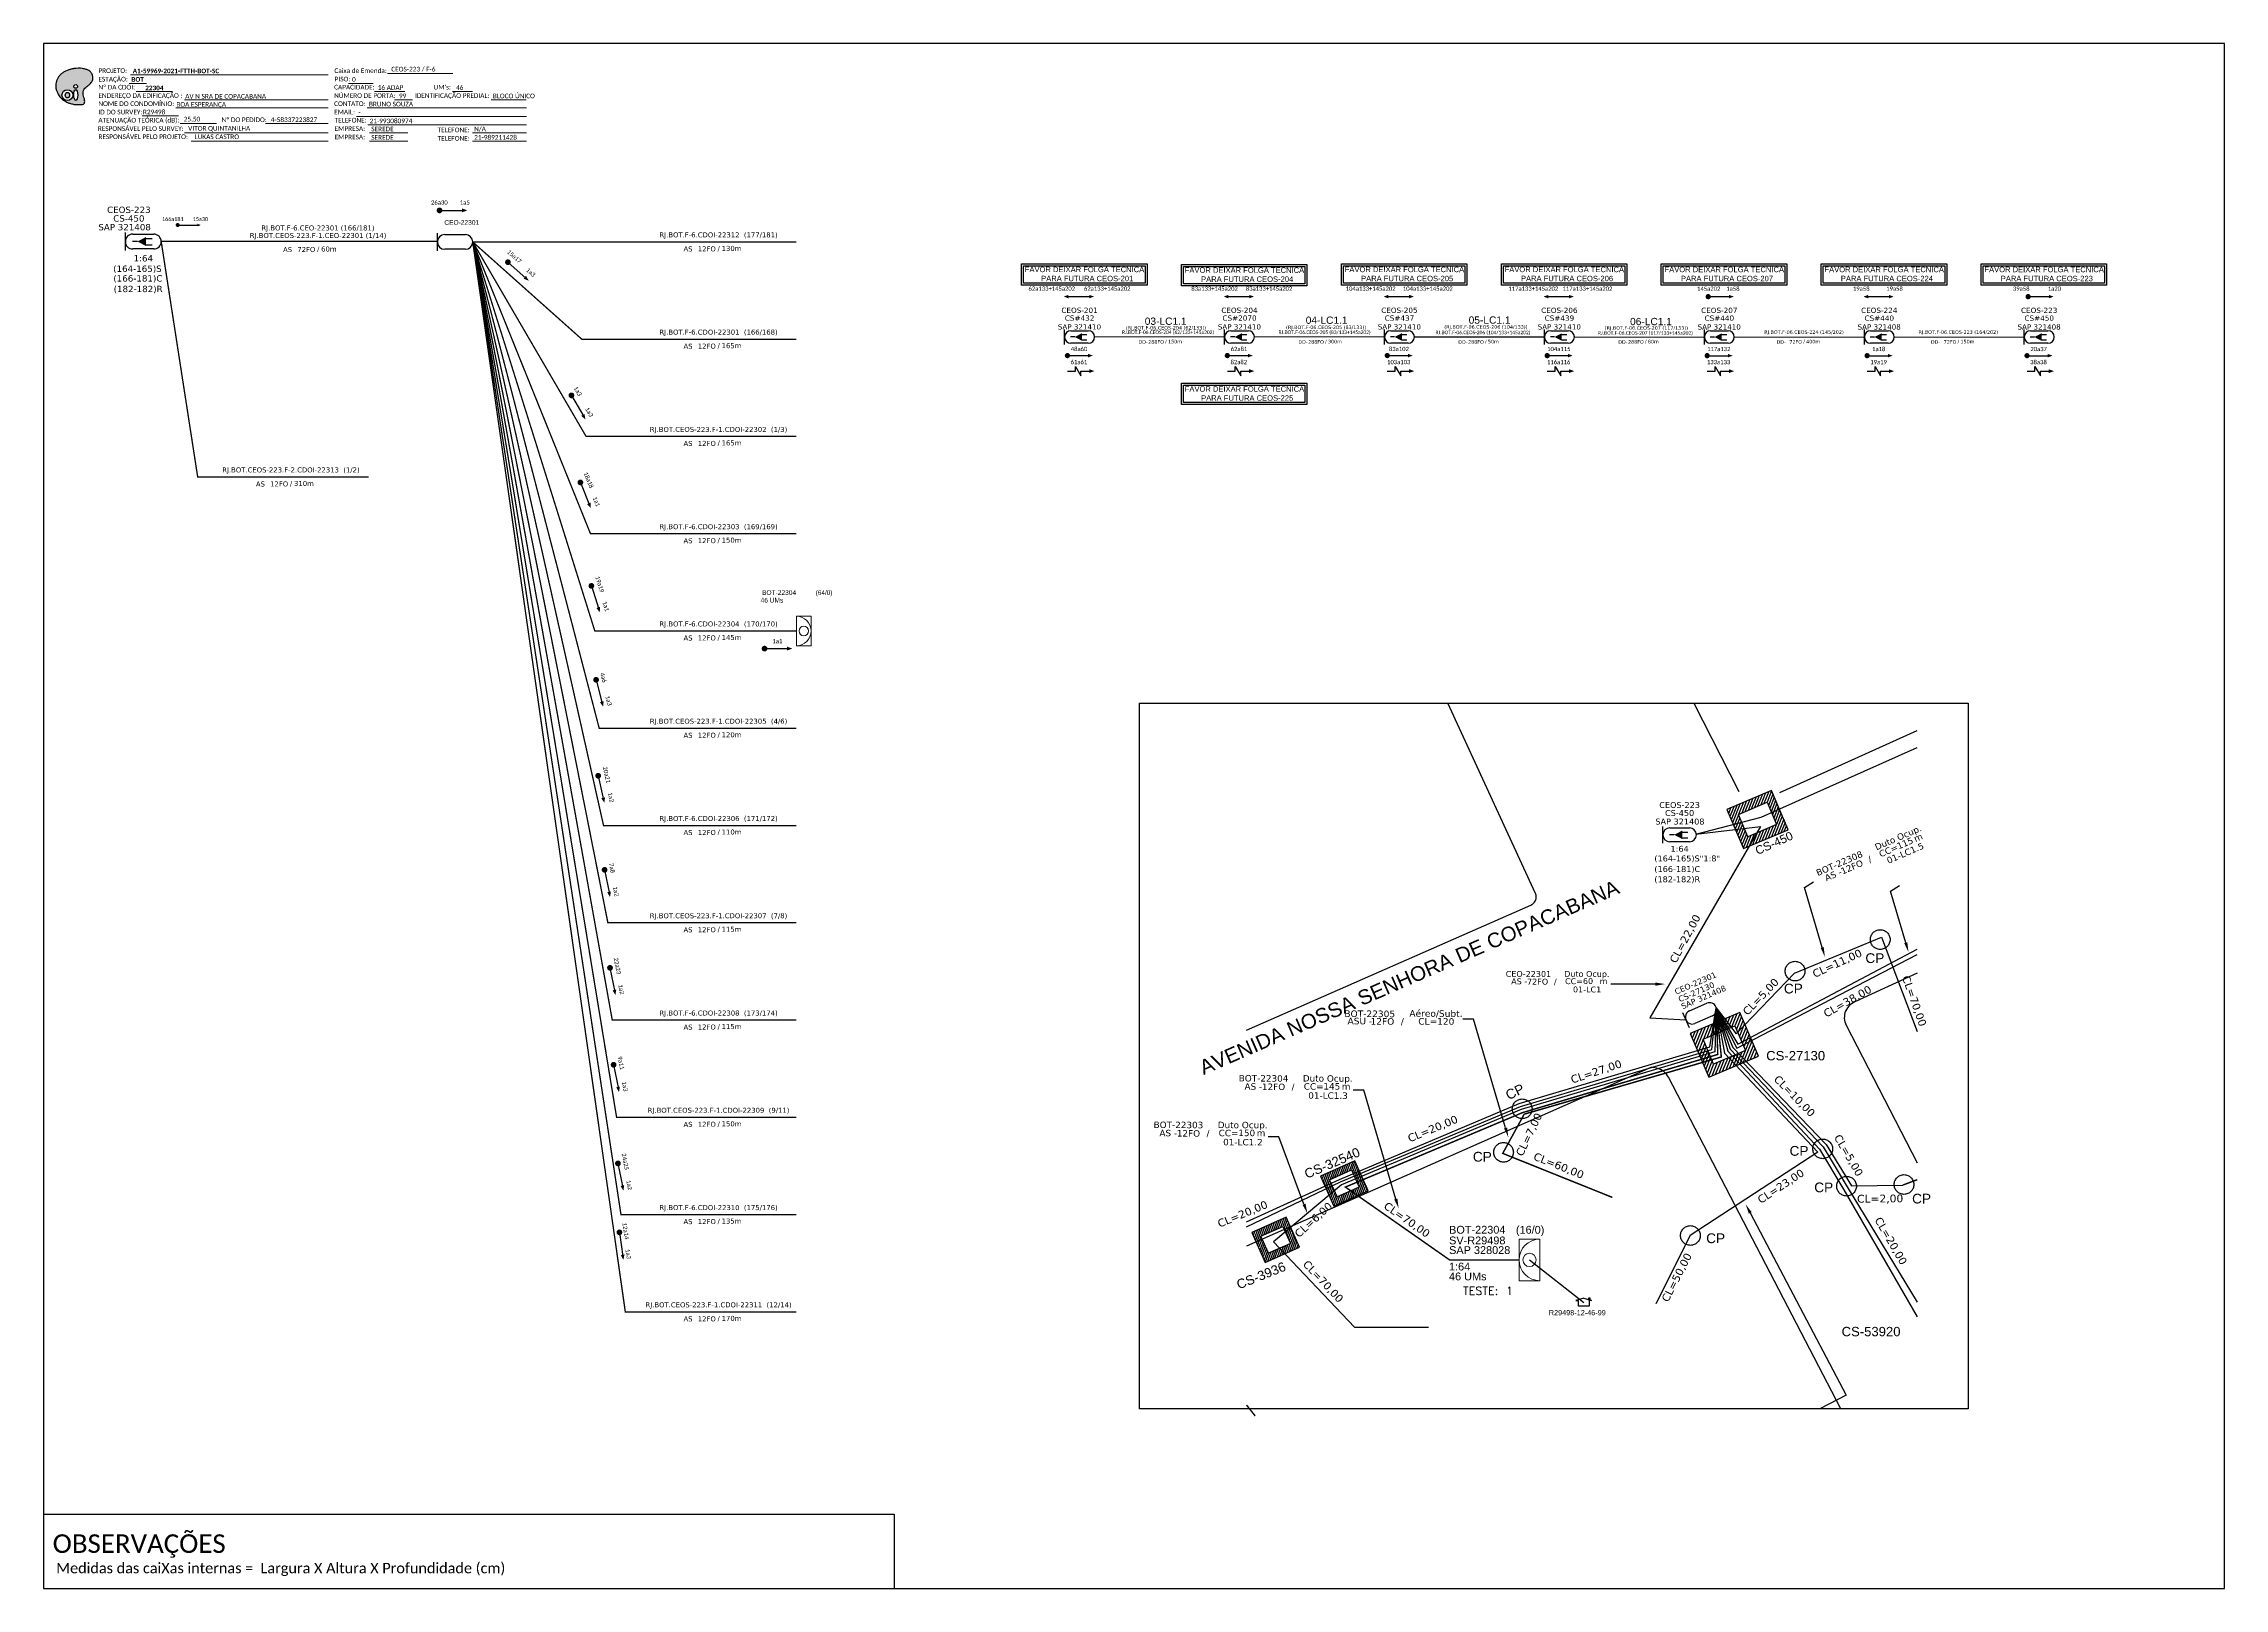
# Model space of a CAD drawing. Extents: x -89 to 2622484776, y -1852823961 to 1299.
# Drawn here: x -89 to 749, y 705 to 1299 of the extents above; entities that cross this region are included whole.
import ezdxf
from ezdxf import colors
from ezdxf.entities.mleader import LeaderData, LeaderLine
from ezdxf.enums import TextEntityAlignment as Align
from ezdxf.math import Vec2, Vec3

# ---------------------------------------------------------------- set-up
doc = ezdxf.new("R2010")
doc.units = 0
doc.linetypes.add('ARILSUPP', pattern=[2.98, 1.42, -0.71, 0.14, -0.71])
doc.linetypes.add('PHANTOM2', pattern=[1.25, 0.625, -0.125, 0.125, -0.125, 0.125, -0.125])
for name, color, linetype in [('10.0-Cartográfico', 252, 'Continuous'), ('10.1-Caixas Subterrâneas', 5, 'Continuous'), ('20.4-CEOS', 1, 'Continuous'), ('20.5-CABO AÉREO', 1, 'Continuous'), ('20.5-CEO', 1, 'Continuous'), ('CAP a instalar', 1, 'Continuous'), ('CAP_A_INSTALAR', 1, 'Continuous'), ('CD a instalar', 1, 'Continuous'), ('CELULAS_GPON', 7, 'Continuous'), ('CEO', 5, 'Continuous'), ('label_cabos', 7, 'Continuous'), ('LC1', 3, 'Continuous'), ('Legenda', 1, 'Continuous'), ('LOGRADOURO', 5, 'Continuous'), ('SETA', 7, 'Continuous'), ('surveys', 7, 'Continuous'), ('surveys legendas', 7, 'Continuous')]:
    doc.layers.add(name, color=color, linetype=linetype)
for name, color, linetype, lineweight in [("20.0-LEGENDA DOS CDO'S", 1, 'Continuous', 0), ('20.1-CDO_INTERIOR', 1, 'Continuous', 0), ('20.2-CDO_POSTE', 1, 'Continuous', 5), ('40.1-ETIQUETAS', 1, 'Continuous', 20)]:
    doc.layers.add(name, color=color, linetype=linetype, lineweight=lineweight)
doc.layers.add('EXTRA', color=50, linetype='Continuous', plot=False)
doc.styles.add('ARIAL', font='arial.ttf')
doc.styles.add('DIGICADE', font='')
doc.styles.add('ROMANS', font='romans')
doc.styles.add('siredit', font='verdana.ttf')
doc.styles.get("Standard").update_dxf_attribs({"font": 'arial.ttf'})
doc.styles.add('WMF-Calibri0', font='calibri.ttf')
doc.styles.add('WMF-Calibri1', font='calibrib.ttf')
doc.styles.get('DIGICADE').set_extended_font_data('Arial')
doc.linetypes.add('FENCELINE1', pattern='A,0.25,-0.1,[133,ltypeshp.shx,S=0.1,R=0,X=-0.1,Y=0],-0.1,1', length=1.45)

# ---------------------------------------------------------------- blocks, each defined once
blk = doc.blocks.new('OI')
h = blk.add_hatch(color=40)
edge = h.paths.add_edge_path()
edge.add_spline(control_points=[(4.35, -0.67), (3.92, -0.99), (3.26, -1.5), (2.81, -2.59), (2.9, -3.5), (3.06, -4.27), (3.31, -4.85), (3.37, -5.39), (3.4, -5.88), (3.2, -6.4), (2.54, -6.61), (1.65, -6.63), (0.55, -6.67), (-0.56, -6.42), (-1.61, -6.14), (-2.77, -5.61), (-3.92, -4.77), (-4.89, -3.7), (-5.34, -2.65), (-5.6, -1.94), (-5.85, -0.96), (-5.71, 0.47), (-5.1, 2.02), (-4.14, 3.02), (-3.3, 3.61), (-2.37, 4.16), (-1.36, 4.44), (-0.56, 4.7), (0.79, 4.85), (2.24, 4.97), (3.79, 4.57), (4.67, 4.21), (5.44, 3.65), (5.76, 2.99), (6.03, 2.21), (6.01, 1.46), (5.72, 0.64), (5.31, 0.08), (4.88, -0.38), (4.51, -0.55), (4.35, -0.67)], knot_values=[0, 0, 0, 0, 1.60434, 2.417191, 3.427595, 4.282808, 4.776746, 5.304182, 5.888771, 6.258406, 6.858137, 7.79129, 8.986195, 10.124242, 11.187857, 12.242908, 13.953784, 15.414161, 16.515391, 17.349188, 17.675853, 19.552021, 21.515531, 22.568638, 23.63245, 24.621084, 25.782718, 26.745347, 27.142653, 29.870543, 31.004649, 31.921532, 32.709589, 33.801391, 34.042471, 35.192333, 35.971461, 36.628871, 37.254359, 37.836911, 37.836911, 37.836911, 37.836911], degree=3, periodic=0)
h.paths.add_polyline_path([(1.13, -0.87, -1), (-0.04, -0.87, -1)], flags=16)
edge = h.paths.add_edge_path(flags=16)
edge.add_ellipse((0.56, -3.59), major_axis=(-0.02, 1.71), ratio=0.361305, start_angle=0, end_angle=360)
h.paths.add_polyline_path([(-0.36, -3.62, -1), (-3.8, -3.62, -1)], flags=16)
edge = h.paths.add_edge_path(flags=0)
edge.add_ellipse((-2.08, -3.62), major_axis=(0, 0.885), ratio=0.758294, start_angle=0, end_angle=360)
at = {"color": 40}
for centre, radius in [((-2.08, -3.62), 1.72), ((0.54, -0.87), 0.587)]:
    blk.add_circle(centre, radius, dxfattribs=at)
blk.add_ellipse((-2.08, -3.62), major_axis=(0, 0.885), ratio=0.758294, start_param=-3.141592653589792, end_param=3.141592653589792, dxfattribs=at)
blk.add_ellipse((0.56, -3.59), major_axis=(-0.02, 1.71), ratio=0.361305, dxfattribs=at)
at = {"color": 40, "start_tangent": (-0.800898, -0.598801), "end_tangent": (-0.800898, -0.598801)}
blk.add_spline([(4.35, -0.67), (3.2, -1.78), (2.9, -2.54), (2.92, -3.55), (3.12, -4.38), (3.28, -4.85), (3.37, -5.37), (3.35, -5.95), (3.2, -6.29), (2.66, -6.55), (1.73, -6.63), (0.54, -6.62), (-0.58, -6.41), (-1.6, -6.11), (-2.56, -5.67), (-3.95, -4.67), (-4.89, -3.56), (-5.37, -2.56), (-5.64, -1.78), (-5.72, -1.46), (-5.63, 0.42), (-4.84, 2.22), (-4.13, 2.99), (-3.27, 3.62), (-2.4, 4.09), (-1.3, 4.47), (-0.37, 4.72), (0.02, 4.77), (2.75, 4.8), (3.85, 4.53), (4.69, 4.16), (5.31, 3.68), (5.85, 2.73), (5.93, 2.5), (5.94, 1.35), (5.67, 0.62), (5.29, 0.08), (4.84, -0.36), (4.35, -0.67)], degree=3, dxfattribs=at)
blk = doc.blocks.new('CARIMBO')
at = {"color": 7, "lineweight": 0}
for points in [[(134.48, -16.3), (159.61, -16.3)], [(35.15, -20.06), (41.7, -20.06)], [(35.66, -16.79), (111.64, -16.79)], [(37.81, -23.14), (51.75, -23.14)], [(119.43, -20.02), (128.92, -20.02)], [(129.48, -23.14), (141.1, -23.14)], [(159.42, -23.14), (167.09, -23.14)], [(40.13, -32.55), (54.07, -32.55)], [(52.97, -29.48), (111.64, -29.48)], [(56.38, -26.37), (111.64, -26.37)], [(122.56, -32.72), (187.83, -32.72)], [(126.6, -29.48), (187.83, -29.48)], [(137.07, -26.37), (144.01, -26.37)], [(174.24, -26.37), (187.8, -26.37)], [(54.67, -35.52), (68.61, -35.52)], [(56.38, -39.07), (111.64, -39.07)], [(126.84, -35.96), (187.83, -35.96)], [(127.45, -39.07), (142.25, -39.07)], [(167.06, -39.07), (187.83, -39.07)], [(58.87, -42.31), (111.64, -42.31)], [(127.45, -42.31), (142.25, -42.31)], [(167.06, -42.31), (187.83, -42.31)]]:
    blk.add_lwpolyline(points, dxfattribs=at)
at = {"color": 7, "xscale": 1.213923925163967, "yscale": 1.213923925163967, "zscale": 1.213923925163967, "rotation": 0.1532896023949059}
blk.add_blockref('OI', (13.86, -20.16), dxfattribs=at)
at = {"color": 7, "lineweight": 0, "style": 'WMF-Calibri0'}
for s, height, p in [('PROJETO:', 1.793, (23.26, -16.04)), ('Caixa de Emenda:', 1.7927, (114.02, -16.04)), ('ESTAÇÃO:', 1.793, (23.26, -19.32)), ('ENDEREÇO DA EDIFICAÇÃO :', 1.7927, (23.26, -25.63)), ('Nº DA CDOI:', 1.7927, (23.26, -22.39)), ('CAPACIDADE:', 1.7927, (113.91, -22.39)), ('NÚMERO DE PORTA:', 1.7927, (113.91, -25.63)), ('PISO:', 1.793, (114.09, -19.28)), ('IDENTIFICAÇÃO PREDIAL:', 1.7927, (144.99, -25.63)), ("UM's:", 1.793, (152.15, -22.39)), ('ATENUAÇÃO TEÓRICA (dB):', 1.7927, (23.26, -35.09)), ('NOME DO CONDOMÍNIO:', 1.7927, (23.26, -28.74)), ('ID DO SURVEY:', 1.7927, (23.26, -31.97)), ('CONTATO:', 1.793, (113.91, -28.74)), ('EMAIL:', 1.793, (113.91, -31.97)), ('TELEFONE:', 1.793, (114.09, -35.09)), ('RESPONSÁVEL PELO SURVEY:', 1.7927, (23.02, -38.32)), ('RESPONSÁVEL PELO PROJETO:', 1.7927, (23.26, -41.44)), ('EMPRESA:', 1.793, (114.09, -38.32)), ('EMPRESA:', 1.793, (114.09, -41.56)), ('TELEFONE:', 1.793, (153.7, -38.83)), ('TELEFONE:', 1.793, (153.7, -42.06))]:
    blk.add_text(s, height=height, dxfattribs=at).set_placement(p)
at = {"color": 7, "lineweight": 0, "flags": 8}
for tag, p, style in [('PROJ', (36.46, -16.13), 'WMF-Calibri1'), ('CEOS-XX', (135.87, -15.46), 'WMF-Calibri0'), ('EST', (35.94, -19.41), 'WMF-Calibri1'), ('LOGRADOURO', (56.65, -25.91), 'WMF-Calibri0'), ('PISO_PTR', (120.78, -19.42), 'WMF-Calibri0'), ('CAPAC.', (130.66, -22.52), 'WMF-Calibri0'), ('N°', (138.85, -25.77), 'WMF-Calibri0'), ("UC'S", (160.78, -22.54), 'WMF-Calibri0'), ('N°PREDIO', (174.94, -25.77), 'WMF-Calibri0'), ('_ID_', (40.39, -31.94), 'WMF-Calibri0'), ('NOME_DO_COND.', (53.23, -29.02), 'WMF-Calibri0'), ('O_POTEN', (56.06, -34.68), 'WMF-Calibri0'), ('EMAIL', (123.26, -32.12), 'WMF-Calibri0'), ('NOME_DO_CONTATO', (127.3, -28.89), 'WMF-Calibri0'), ('RES_SURVEY', (57.78, -38.23), 'WMF-Calibri0'), ('RES_PROJ', (60.27, -41.47), 'WMF-Calibri0'), ('TELEFONE', (127.55, -35.36), 'WMF-Calibri0'), ('EMP_RESP_SURVEY', (128.16, -38.47), 'WMF-Calibri0'), ('EMP_RESP_PROJ', (128.16, -41.71), 'WMF-Calibri0'), ('CONT_RESP_SURVEY', (167.76, -38.47), 'WMF-Calibri0'), ('CONT_RESP_PROJ', (167.76, -41.71), 'WMF-Calibri0')]:
    blk.add_attdef(tag, p, '', height=1.79, dxfattribs=dict(at, style=style))
at = {"color": 7, "lineweight": 0, "style": 'WMF-Calibri1', "flags": 8}
blk.add_attdef("N° CDO'S", text='', height=1.79, dxfattribs=at).set_placement((44.78, -22.68), align=Align.CENTER)
blk = doc.blocks.new('ETIQUETA_RS5F')
at = {"layer": '40.1-ETIQUETAS', "color": 0, "style": 'siredit'}
blk.add_text('/', height=1.5, dxfattribs=at).set_placement((1.58, -1.95), align=Align.MIDDLE_RIGHT)
for tag, p in [('ETIQUETA_R_SECUNDARIA', (1.21, 2.1)), ('ETIQUETA_R_PRIMARIA', (1.21, 4.1)), ('F_ATIVAS/F_MORTAS', (1.14, -4.24))]:
    blk.add_attdef(tag, text='', height=1.5, dxfattribs=at).set_placement(p, align=Align.MIDDLE_CENTER)
for tag, p in [('TIPO_CABO', (-6.58, -2.12)), ('CAP_CABO', (0.4, -2.09))]:
    blk.add_attdef(tag, text='', height=1.5, dxfattribs=at).set_placement(p, align=Align.MIDDLE_RIGHT)
for tag, p in [('FUSÃO_1', (0.85, -8.39)), ('FUSÃO_2', (0.85, -10.6)), ('FUSÃO_3', (0.85, -12.93)), ('FUSÃO_4', (0.85, -15.14)), ('FUSÃO_5', (0.85, -17.16))]:
    blk.add_attdef(tag, text='', height=1.5, dxfattribs=at).set_placement(p, align=Align.CENTER)
blk.add_attdef('METROS', text='', height=1.5, dxfattribs=at).set_placement((2.14, -1.95), align=Align.MIDDLE_LEFT)
blk = doc.blocks.new('CEOS_RP_CT_DRT')
at = {"layer": '20.4-CEOS', "color": 0}
for p, q in [((-4.54, 1.19), (-1.19, 1.19)), ((-1.19, -1.19), (-4.54, -1.19))]:
    blk.add_line(p, q, dxfattribs=at)
for points in [[(-5.73, -1.43), (-5.73, 1.44)], [(-3.79, 0), (-4.59, 0)], [(-2.47, 0.48), (-1.45, 0.48)], [(-2.47, -0.52), (-1.45, -0.52)]]:
    blk.add_lwpolyline(points, dxfattribs=at)
blk.add_lwpolyline([(-3.79, 0, 0, 1.47, 0), (-2.41, 0, 1.47, 1.47, 0)], format="xyseb", dxfattribs=at)
for centre, start, end in [((-4.54, 0), 90, 270), ((-1.19, 0), 270, 90)]:
    blk.add_arc(centre, 1.19, start, end, dxfattribs=at)
at = {"layer": '20.4-CEOS', "color": 7, "style": 'siredit'}
for tag, p in [('Nº_DA_CEOS', (-2.86, 5.6)), ('LOCAL', (-2.86, 4.24)), ('SAP', (-2.86, 2.78)), ('RACIO_SPLITAGEM', (-2.86, -1.88)), ('FIBRAS_SPLITTER', (-2.86, -3.58)), ('RESERVA_FINAIS', (-2.86, -6.39)), ('FIBRAS_TOP_C', (-2.86, -5.08))]:
    blk.add_attdef(tag, text='', height=1.01, dxfattribs=at).set_placement(p, align=Align.TOP_CENTER)
blk = doc.blocks.new('CDOE-TEXTO PADRÃO')
at = {"layer": "20.0-LEGENDA DOS CDO'S", "color": 0, "style": 'ARIAL'}
for tag, p in [('CDO_N', (0.49, 7.39)), ('SAP', (0.51, 1.67)), ('CORDOALHA', (0.5, 4.33)), ('SPLITER_1', (0.59, -0.91)), ('(XX-XX_F)S', (0.54, -8.29)), ('SPLITER_2', (0.6, -3.55)), ('(XX-XX_L)S', (0.55, -10.83)), ('UMS', (0.55, -13.15))]:
    blk.add_attdef(tag, p, '', height=1.7, rotation=0.11799, dxfattribs=at)
blk.add_attdef('FIBRAS_UTILIZADAS', text='', height=1.7, rotation=0.11799, dxfattribs=at).set_placement((19.77, 7.43), align=Align.CENTER)
blk = doc.blocks.new('CDOI_INT')
at = {"layer": '20.1-CDO_INTERIOR', "color": 0, "lineweight": 18}
blk.add_lwpolyline([(4.25, -4.25), (4.25, 4.25), (0, 4.25), (0, -4.25)], close=True, dxfattribs=at)
blk.add_circle((2.12, 0), 1.36, dxfattribs=at)
blk.add_arc((0, 0), 4.25, 270, 90, dxfattribs=at)
at = {"layer": "20.0-LEGENDA DOS CDO'S", "color": 0, "style": 'ARIAL'}
for tag, p in [('SAP', (-0.08, 6.23)), ('CDO_N', (-0.08, 10.38)), ('SURVEY', (-0.08, 8.2)), ('SPLITER_1', (21.18, 10.38)), ('SPLITER_2', (21.19, 8.68)), ('1:XX', (5.94, -2.22)), ('UMS', (5.94, -4.24))]:
    blk.add_attdef(tag, p, '', height=1.36, dxfattribs=at)
blk.add_attdef('FIBRAS_UTILIZADAS', text='', height=1.36, dxfattribs=at).set_placement((15.34, 10.38), align=Align.CENTER)
blk = doc.blocks.new('CEO')
at = {"layer": '20.4-CEOS', "color": 0}
for p, q in [((33949.46, 58973.81), (33949.46, 58980.64)), ((33952.29, 58980.06), (33960.24, 58980.06)), ((33960.24, 58974.39), (33952.29, 58974.39))]:
    blk.add_line(p, q, dxfattribs=at)
for centre, start, end in [((33952.29, 58977.22), 90, 270), ((33960.24, 58977.22), 270, 90)]:
    blk.add_arc(centre, 2.83, start, end, dxfattribs=at)
at = {"layer": '20.4-CEOS', "color": 7, "style": 'siredit'}
for tag, p in [('Nº_DA_CEOS', (33956.27, 58990.52)), ('LOCAL', (33956.27, 58987.31)), ('SAP', (33956.27, 58983.82)), ('RACIO_SPLITAGEM', (33956.27, 58972.74)), ('FIBRAS_SPLITTER', (33956.27, 58968.71)), ('RESERVA_FINAIS', (33956.27, 58962.02)), ('FIBRAS_TOP_C', (33956.27, 58965.14))]:
    blk.add_attdef(tag, text='', height=2.4, dxfattribs=at).set_placement(p, align=Align.TOP_CENTER)
blk = doc.blocks.new('MHMZ')
at = {"linetype": 'PHANTOM2'}
blk.add_circle((0, 0), 0.0000101, dxfattribs=at)
blk = doc.blocks.new('*X76')
at = {"color": 0, "linetype": 'Continuous'}
for p, q in [((-1.25, 0.34099), (-0.49099, 1.1)), ((-1.25, 0.517767), (-0.667767, 1.1)), ((-1.25, 0.694544), (-0.844544, 1.1)), ((-1.25, 0.87132), (-1.02132, 1.1)), ((-1.25, 1.048097), (-1.198097, 1.1)), ((-0.789214, 0.625), (-0.314214, 1.1)), ((-0.612437, 0.625), (-0.137437, 1.1)), ((-0.43566, 0.625), (0.03934, 1.1)), ((-0.258883, 0.625), (0.216117, 1.1)), ((-0.082107, 0.625), (0.392893, 1.1)), ((0.09467, 0.625), (0.56967, 1.1)), ((0.271447, 0.625), (0.746447, 1.1)), ((0.448223, 0.625), (0.923223, 1.1)), ((0.625, 0.625), (1.1, 1.1)), ((0.801777, 0.625), (1.25, 1.073223)), ((-1.25, 0.164214), (-0.8035, 0.610714)), ((-1.25, -0.012563), (-0.8035, 0.433937)), ((-1.25, -0.18934), (-0.8035, 0.25716)), ((-1.25, -0.366117), (-0.8035, 0.080383)), ((0.8035, 0.449947), (1.25, 0.896447)), ((0.8035, 0.27317), (1.25, 0.71967)), ((0.8035, 0.096393), (1.25, 0.542893)), ((0.8035, -0.080383), (1.25, 0.366117)), ((0.8035, -0.25716), (1.25, 0.18934)), ((0.8035, -0.433937), (1.25, 0.012563)), ((-1.25, -0.542893), (-0.8035, -0.096393)), ((-1.25, -0.71967), (-0.8035, -0.27317)), ((-1.25, -0.896447), (-0.8035, -0.449947)), ((-1.25, -1.073223), (-0.801777, -0.625)), ((-1.1, -1.1), (-0.625, -0.625)), ((-0.923223, -1.1), (-0.448223, -0.625)), ((-0.746447, -1.1), (-0.271447, -0.625)), ((-0.56967, -1.1), (-0.09467, -0.625)), ((-0.392893, -1.1), (0.082107, -0.625)), ((-0.216117, -1.1), (0.258883, -0.625)), ((-0.03934, -1.1), (0.43566, -0.625)), ((0.137437, -1.1), (0.612437, -0.625)), ((0.314214, -1.1), (0.789214, -0.625)), ((0.49099, -1.1), (1.25, -0.34099)), ((0.667767, -1.1), (1.25, -0.517767)), ((0.8035, -0.610714), (1.25, -0.164214)), ((0.844544, -1.1), (1.25, -0.694544)), ((1.02132, -1.1), (1.25, -0.87132)), ((1.198097, -1.1), (1.25, -1.048097))]:
    blk.add_line(p, q, dxfattribs=at)
blk = doc.blocks.new('MANHOLE_MQ')
at = {"color": 0, "linetype": 'Continuous'}
for p, q in [((0.00000623, 0.00000569), (-0.00000627, 0.00000569)), ((-0.00000627, 0.00000569), (-0.00000627, -0.00000531)), ((0.00000623, -0.00000531), (0.00000623, 0.00000569)), ((-0.00000404, 0.00000331), (0.00000399, 0.00000331)), ((-0.00000404, -0.00000294), (-0.00000404, 0.00000331)), ((0.00000399, 0.00000331), (0.00000399, -0.00000294)), ((0.00000399, -0.00000294), (-0.00000404, -0.00000294)), ((0.00000399, -0.00000294), (0.00000399, -0.00000294)), ((-0.00000627, -0.00000531), (0.00000623, -0.00000531))]:
    blk.add_line(p, q, dxfattribs=at)
at = {"color": 0, "linetype": 'Continuous', "xscale": 5e-06, "yscale": 5e-06, "zscale": 1e-05}
blk.add_blockref('*X76', (-0.00000002, 0.00000019), dxfattribs=at)
blk = doc.blocks.new('*U102')
at = {"layer": '20.4-CEOS', "color": 7, "style": 'siredit'}
for tag, p in [('FIBRAS_SPLITTER', (0, 0)), ('FIBRAS_TOP_C', (0, -4.13)), ('RESERVA_FINAIS', (0, -5.46))]:
    blk.add_attdef(tag, p, '', height=1.01, dxfattribs=at)
for tag, p, flags in [('ID_ATIVIDADE', (0, -6.77), 3), ('FATOR', (0, -8.09), 1), ('QTDE', (0, -9.4), 1), ('FID', (0, -10.71), 1)]:
    blk.add_attdef(tag, p, '', height=1.01, dxfattribs=dict(at, flags=flags))
blk = doc.blocks.new('Inst CDOI-64')
at = {"layer": '20.1-CDO_INTERIOR', "color": 1, "lineweight": 18}
blk.add_lwpolyline([(-2.12, -2.13), (-2.12, 2.12), (0, 2.12), (0.01, -2.13)], close=True, dxfattribs=at)
blk.add_circle((-1.06, 0), 0.68, dxfattribs=at)
blk.add_arc((0.01, 0), 2.13, 90.0276, 270.0276, dxfattribs=at)
at = {"layer": "20.0-LEGENDA DOS CDO'S"}
for tag, p, style, flags in [('ID_ATIVIDADE', (-9.3, 3.78), 'ARIAL', 3), ('FATOR', (-1.5, 3.78), 'ARIAL', 1), ('QTDE', (-9.18, -3.66), 'DIGICADE', 3)]:
    blk.add_attdef(tag, p, '', height=0.8, rotation=0.118, dxfattribs=dict(at, style=style, flags=flags))
at = {"layer": "20.0-LEGENDA DOS CDO'S", "style": 'ARIAL'}
for tag, p, rotation in [('SURVEY', (-9.3, 1.6), 359.9724), ('FID', (-9.3, 2.69), 0.118), ('SAP', (-9.3, 0.61), 359.9724), ('1:XX', (-9.31, -1.08), 359.9724), ('UMS', (-9.31, -2.09), 359.9724)]:
    blk.add_attdef(tag, p, '', height=0.8, rotation=rotation, dxfattribs=at)
blk.add_attdef('FIBRAS_UTILIZADAS', text='', height=0.8, rotation=359.9724, dxfattribs=at).set_placement((-0.99, 2.69), align=Align.CENTER)
blk = doc.blocks.new('Teste  FTTH')
at = {"color": 0, "lineweight": 0, "style": 'ROMANS'}
for tag, p in [('TESTE', (-2.3, -0.29)), ('QTDE', (0.21, -0.29))]:
    blk.add_attdef(tag, p, '', height=0.48, dxfattribs=at)
for tag, p, flags in [('FID', (-2.23, -1.25), 1), ('FATOR', (-2.23, -2.03), 3), ('ID_ATIVIDADE', (-2.23, -2.72), 3)]:
    blk.add_attdef(tag, p, '', height=0.48, dxfattribs=dict(at, flags=flags))
blk = doc.blocks.new('Inst CB DT OCUP CFOA-SM-AS-80-TS-72')
at = {"layer": 'label_cabos', "color": 0, "style": 'siredit'}
for tag, flags, p in [('ID_ATIVIDADE', 3, (1.31, 2.67)), ('FATOR', 1, (11.56, 2.55))]:
    blk.add_attdef(tag, text='', height=1, rotation=359.69, dxfattribs=dict(at, flags=flags)).set_placement(p, align=Align.MIDDLE_CENTER)
for tag, p in [('TIPO_CABO', (1.76, 0)), ('DESTINO_CABO', (3.13, 1.26)), ('CABO', (4.69, -0.05)), ('/', (7.71, -0.05)), ('LANCE', (10.91, 0)), ('TIPO_CABO', (13.11, 1.24)), ('UND', (15.96, 0)), ('FID', (13.15, -1.41))]:
    blk.add_attdef(tag, text='', height=1, rotation=359.69, dxfattribs=at).set_placement(p, align=Align.MIDDLE_CENTER)
blk.add_attdef('QTDE', (12.43, -0.47), '', height=1, rotation=359.69, dxfattribs=at)
blk = doc.blocks.new('Inst CB DT OCUP CFOA-SM-AS-80-TS-24')
at = {"layer": 'label_cabos', "color": 0, "style": 'siredit'}
for tag, flags, p in [('ID_ATIVIDADE', 3, (1.31, 2.67)), ('FATOR', 1, (11.56, 2.55))]:
    blk.add_attdef(tag, text='', height=1, rotation=359.69, dxfattribs=dict(at, flags=flags)).set_placement(p, align=Align.MIDDLE_CENTER)
for tag, p in [('TIPO_CABO', (1.76, 0)), ('DESTINO_CABO', (3.13, 1.26)), ('CABO', (4.69, -0.05)), ('/', (7.71, -0.05)), ('LANCE', (10.91, 0)), ('TIPO_CABO', (13.11, 1.24)), ('UND', (15.96, 0)), ('FID', (13.15, -1.41))]:
    blk.add_attdef(tag, text='', height=1, rotation=359.69, dxfattribs=at).set_placement(p, align=Align.MIDDLE_CENTER)
blk.add_attdef('QTDE', (12.43, -0.47), '', height=1, rotation=359.69, dxfattribs=at)
blk = doc.blocks.new('LEGENDA DOS CABOS')
at = {"layer": 'EXTRA', "color": 0, "style": 'siredit'}
for tag, p in [('ID', (4.6, 0.97)), ('XX', (9.03, 0.97))]:
    blk.add_attdef(tag, text='', height=0.48, rotation=359.69, dxfattribs=at).set_placement(p, align=Align.MIDDLE_CENTER)
at = {"layer": 'Legenda', "color": 0, "style": 'siredit'}
for tag, p in [('TIPO_CABO', (1.31, 0)), ('CABO', (4.69, -0.05)), ('/', (6.81, -0.05)), ('METROS', (10.03, -0.05))]:
    blk.add_attdef(tag, text='', height=0.8, rotation=359.69, dxfattribs=at).set_placement(p, align=Align.MIDDLE_CENTER)
blk = doc.blocks.new('SURVEY_SURVEY')
for p, q in [((0, 0.0000152), (-0.0000151, 0.0000108)), ((-0.0000151, 0.0000108), (-0.0000104, 0.0000108)), ((-0.0000103, 0), (-0.0000103, 0.0000108)), ((0.0000103, 0), (-0.0000103, 0)), ((0, 0.0000152), (0.0000151, 0.0000108)), ((0.0000101, 0.0000159), (0.0000117, 0.0000159)), ((0.0000101, 0.0000123), (0.0000101, 0.0000159)), ((0.0000151, 0.0000108), (0.0000103, 0.0000108)), ((0.0000103, 0.0000108), (0.0000103, 0)), ((0.0000117, 0.0000159), (0.0000117, 0.0000119))]:
    blk.add_line(p, q)

msp = doc.modelspace()

# ---------------------------------------------------------------- linework, layer by layer
msp.add_lwpolyline([(-89.32, 705.02), (749.25, 705.02), (749.25, 1299.02), (-89.32, 1299.02), (-89.32, 705.02)])
at = {"color": 7, "lineweight": 0}
msp.add_lwpolyline([(-4.01, 1268.26), (20.14, 1268.26)], dxfattribs=at)
at = {"const_width": 1.1}
for points in [[(62.38, 1234.89, 1), (63.48, 1234.89, 1)], [(88.82, 1215.33, 1), (89.64, 1214.6, 1)], [(113.36, 1164.24, 1), (113.92, 1163.29, 1)], [(116.88, 1130.8, 1), (117.29, 1129.79, 1)], [(121.15, 1091.03, 1), (121.48, 1089.99, 1)], [(187.36, 1066.38, 1), (188.45, 1066.38, 1)], [(122.99, 1054.93, 1), (123.27, 1053.87, 1)]]:
    msp.add_lwpolyline(points, format="xyb", close=True, dxfattribs=at)
at = {"color": 7}
for points, const_width in [([(-38.13, 1229.26, 1), (-37.37, 1229.27, 1)], 0.754), ([(550.27, 1201.72, 1), (551.27, 1201.73, 1)], 1), ([(673.27, 1201.72, 1), (674.27, 1201.73, 1)], 1), ([(303.86, 1179.05, 1), (304.86, 1179.06, 1)], 1), ([(365.36, 1179.05, 1), (366.36, 1179.06, 1)], 1), ([(426.86, 1179.05, 1), (427.86, 1179.06, 1)], 1), ([(488.36, 1179.04, 1), (489.36, 1179.04, 1)], 1), ([(549.86, 1179.03, 1), (550.86, 1179.03, 1)], 1), ([(611.36, 1179.03, 1), (612.36, 1179.03, 1)], 1), ([(672.86, 1179.03, 1), (673.86, 1179.03, 1)], 1), ([(123.82, 1018.04, 1), (124.06, 1016.97, 1)], 1.1), ([(126.29, 981.87, 1), (126.5, 980.79, 1)], 1.1), ([(128.37, 944.19, 1), (128.58, 943.11, 1)], 1.1), ([(129.75, 906.91, 1), (129.97, 905.83, 1)], 1.1), ([(131.43, 868.98, 1), (131.64, 867.9, 1)], 1.1), ([(132.02, 842.47, 1), (132.17, 841.39, 1)], 1.1)]:
    msp.add_lwpolyline(points, format="xyb", close=True, dxfattribs=dict(at, const_width=const_width))
at = {"color": 7, "ltscale": 9e-07}
for points in [[(286.72, 1214.39), (334.98, 1214.39), (334.98, 1206.18), (286.72, 1206.18)], [(287.49, 1213.62), (334.21, 1213.62), (334.21, 1206.95), (287.49, 1206.95)], [(348.22, 1214.13), (396.48, 1214.13), (396.48, 1205.91), (348.22, 1205.91)], [(348.99, 1213.36), (395.71, 1213.36), (395.71, 1206.68), (348.99, 1206.68)], [(409.73, 1214.39), (457.99, 1214.39), (457.99, 1206.18), (409.73, 1206.18)], [(410.5, 1213.62), (457.22, 1213.62), (457.22, 1206.95), (410.5, 1206.95)], [(471.22, 1214.39), (519.47, 1214.39), (519.47, 1206.18), (471.22, 1206.18)], [(471.99, 1213.62), (518.7, 1213.62), (518.7, 1206.95), (471.99, 1206.95)], [(532.72, 1214.38), (580.97, 1214.38), (580.97, 1206.17), (532.72, 1206.17)], [(533.49, 1213.61), (580.2, 1213.61), (580.2, 1206.94), (533.49, 1206.94)], [(594.22, 1214.38), (642.47, 1214.38), (642.47, 1206.17), (594.22, 1206.17)], [(594.99, 1213.61), (641.7, 1213.61), (641.7, 1206.94), (594.99, 1206.94)], [(655.72, 1214.38), (703.97, 1214.38), (703.97, 1206.17), (655.72, 1206.17)], [(656.49, 1213.61), (703.2, 1213.61), (703.2, 1206.94), (656.49, 1206.94)], [(348.22, 1168.42), (396.48, 1168.42), (396.48, 1160.21), (348.22, 1160.21)], [(348.99, 1167.65), (395.71, 1167.65), (395.71, 1160.98), (348.99, 1160.98)]]:
    msp.add_lwpolyline(points, close=True, dxfattribs=at)
at = {"color": 7}
for points in [[(304.77, 1201.75), (312.75, 1201.75)], [(366.27, 1201.75), (374.25, 1201.75)], [(427.77, 1201.75), (435.75, 1201.75)], [(489.27, 1201.74), (497.25, 1201.74)], [(550.77, 1201.73), (558.75, 1201.73)], [(612.27, 1201.73), (620.25, 1201.73)], [(673.77, 1201.73), (681.75, 1201.73)], [(304.36, 1179.05), (312.34, 1179.05)], [(307.42, 1173.1), (307.42, 1174.87), (309.53, 1171.34), (309.53, 1173.1)], [(365.86, 1179.05), (373.84, 1179.05)], [(368.92, 1173.1), (368.92, 1174.87), (371.03, 1171.34), (371.03, 1173.1)], [(427.36, 1179.05), (435.34, 1179.05)], [(430.42, 1173.1), (430.42, 1174.87), (432.53, 1171.34), (432.53, 1173.1)], [(488.86, 1179.04), (496.84, 1179.04)], [(491.92, 1173.09), (491.92, 1174.86), (494.03, 1171.32), (494.03, 1173.09)], [(550.36, 1179.03), (558.34, 1179.03)], [(553.42, 1173.08), (553.42, 1174.85), (555.53, 1171.31), (555.53, 1173.08)], [(611.86, 1179.03), (619.84, 1179.03)], [(614.92, 1173.08), (614.92, 1174.85), (617.03, 1171.31), (617.03, 1173.08)], [(673.36, 1179.03), (681.34, 1179.03)], [(676.42, 1173.08), (676.42, 1174.85), (678.53, 1171.31), (678.53, 1173.08)], [(-89.24, 733.5), (237.71, 733.5), (237.71, 705.02)]]:
    msp.add_lwpolyline(points, dxfattribs=at)
at = {"color": 4, "ltscale": 0.5}
msp.add_lwpolyline([(482.04, 831.31), (503, 815)], dxfattribs=at)
at = {"layer": '10.0-Cartográfico', "color": 7}
msp.add_lwpolyline([(332.14, 1045.42), (650.77, 1045.42), (650.77, 774.06), (332.14, 774.06)], close=True, dxfattribs=at)
at = {"layer": '10.0-Cartográfico'}
for points in [[(373.22, 919.73), (482.56, 967.79), (482.88, 967.96), (483.21, 968.17), (483.5, 968.37), (483.75, 968.65), (484, 968.92), (484.18, 969.23), (484.36, 969.53), (484.47, 969.87), (484.57, 970.21), (484.64, 970.55), (484.63, 970.93), (484.59, 971.26), (484.55, 971.64), (484.44, 971.97), (484.33, 972.18), (450.62, 1045.42)], [(545.24, 1045.42), (562.5, 1011.47)], [(578.28, 1011.05), (631.17, 1034.91)], [(631.17, 941.62), (607.17, 930.58), (606.48, 930.24), (605.87, 929.82), (605.29, 929.38), (604.78, 928.86), (604.31, 928.28), (603.92, 927.67), (603.6, 927.02), (603.35, 926.34), (603.22, 925.66), (603.12, 924.95), (603.09, 924.24), (603.17, 923.53), (603.33, 922.85), (603.55, 922.18), (603.82, 921.6)], [(603.82, 921.6), (631.17, 868.66)], [(601.74, 774.06), (535.52, 901.55), (535.15, 902.15), (534.7, 902.73), (534.22, 903.26), (533.66, 903.76), (533.03, 904.2), (532.41, 904.56), (531.71, 904.86), (530.97, 905.09), (530.24, 905.25), (529.47, 905.34), (528.7, 905.37), (373.22, 836.57)]]:
    msp.add_lwpolyline(points, dxfattribs=at)
at = {"layer": '20.4-CEOS', "color": 7}
for p, q in [((305.69, 1188.61), (312.4, 1188.61)), ((312.4, 1183.82), (305.69, 1183.82)), ((367.19, 1188.61), (373.9, 1188.61)), ((373.9, 1183.82), (367.19, 1183.82)), ((428.69, 1188.61), (435.4, 1188.61)), ((435.4, 1183.82), (428.69, 1183.82)), ((490.19, 1188.6), (496.9, 1188.6)), ((496.9, 1183.81), (490.19, 1183.81)), ((551.69, 1188.59), (558.4, 1188.59)), ((558.4, 1183.8), (551.69, 1183.8)), ((613.19, 1188.59), (619.9, 1188.59)), ((619.9, 1183.8), (613.19, 1183.8)), ((674.69, 1188.59), (681.4, 1188.59)), ((681.4, 1183.8), (674.69, 1183.8)), ((536.01, 997.47), (543.53, 997.47)), ((543.53, 992.11), (536.01, 992.11))]:
    msp.add_line(p, q, dxfattribs=at)
for points in [[(303.3, 1183.33), (303.3, 1189.1)], [(307.19, 1186.22), (305.58, 1186.22)], [(309.84, 1187.17), (311.88, 1187.17)], [(309.84, 1185.18), (311.88, 1185.18)], [(364.8, 1183.33), (364.8, 1189.1)], [(368.69, 1186.22), (367.08, 1186.22)], [(371.34, 1187.17), (373.38, 1187.17)], [(371.34, 1185.18), (373.38, 1185.18)], [(426.3, 1183.33), (426.3, 1189.1)], [(430.19, 1186.22), (428.58, 1186.22)], [(432.84, 1187.17), (434.88, 1187.17)], [(432.84, 1185.18), (434.88, 1185.18)], [(487.8, 1183.32), (487.8, 1189.09)], [(491.69, 1186.21), (490.08, 1186.21)], [(494.34, 1187.16), (496.38, 1187.16)], [(494.34, 1185.16), (496.38, 1185.16)], [(549.3, 1183.31), (549.3, 1189.08)], [(553.19, 1186.19), (551.58, 1186.19)], [(555.84, 1187.14), (557.88, 1187.14)], [(555.84, 1185.15), (557.88, 1185.15)], [(610.8, 1183.31), (610.8, 1189.08)], [(614.69, 1186.19), (613.08, 1186.19)], [(617.34, 1187.14), (619.38, 1187.14)], [(617.34, 1185.15), (619.38, 1185.15)], [(672.3, 1183.31), (672.3, 1189.08)], [(676.19, 1186.19), (674.58, 1186.19)], [(678.84, 1187.14), (680.88, 1187.14)], [(678.84, 1185.15), (680.88, 1185.15)], [(533.33, 991.56), (533.33, 998.03)], [(537.69, 994.79), (535.88, 994.79)], [(540.66, 995.86), (542.94, 995.86)], [(540.66, 993.63), (542.94, 993.63)]]:
    msp.add_lwpolyline(points, dxfattribs=at)
for points in [[(307.19, 1186.22, 0, 2.95, 0), (309.97, 1186.22, 2.95, 2.95, 0)], [(368.69, 1186.22, 0, 2.95, 0), (371.47, 1186.22, 2.95, 2.95, 0)], [(430.19, 1186.22, 0, 2.95, 0), (432.97, 1186.22, 2.95, 2.95, 0)], [(491.69, 1186.21, 0, 2.95, 0), (494.47, 1186.21, 2.95, 2.95, 0)], [(553.19, 1186.19, 0, 2.95, 0), (555.97, 1186.19, 2.95, 2.95, 0)], [(614.69, 1186.19, 0, 2.95, 0), (617.47, 1186.19, 2.95, 2.95, 0)], [(676.19, 1186.19, 0, 2.95, 0), (678.97, 1186.19, 2.95, 2.95, 0)], [(537.69, 994.79, 0, 3.31, 0), (540.8, 994.79, 3.31, 3.31, 0)]]:
    msp.add_lwpolyline(points, format="xyseb", dxfattribs=at)
for centre, radius, start, end in [((305.69, 1186.22), 2.39, 90, 270), ((312.4, 1186.22), 2.39, 270, 90), ((367.19, 1186.22), 2.39, 90, 270), ((373.9, 1186.22), 2.39, 270, 90), ((428.69, 1186.22), 2.39, 90, 270), ((435.4, 1186.22), 2.39, 270, 90), ((490.19, 1186.21), 2.39, 90, 270), ((496.9, 1186.21), 2.39, 270, 90), ((551.69, 1186.19), 2.39, 90, 270), ((558.4, 1186.19), 2.39, 270, 90), ((613.19, 1186.19), 2.39, 90, 270), ((619.9, 1186.19), 2.39, 270, 90), ((674.69, 1186.19), 2.39, 90, 270), ((681.4, 1186.19), 2.39, 270, 90), ((536.01, 994.79), 2.68, 90, 270), ((543.53, 994.79), 2.68, 270, 90)]:
    msp.add_arc(centre, radius, start, end, dxfattribs=at)
at = {"layer": '20.5-CABO AÉREO', "color": 7, "ltscale": 8, "const_width": 0.4}
for points in [[(314.8, 1186.22), (364.8, 1186.22)], [(376.3, 1186.22), (426.3, 1186.22)], [(437.8, 1186.21), (487.8, 1186.21)], [(499.3, 1186.19), (549.3, 1186.19)], [(560.8, 1186.19), (610.8, 1186.19)], [(622.3, 1186.19), (672.3, 1186.19)]]:
    msp.add_lwpolyline(points, dxfattribs=at)
at = {"layer": '20.5-CEO', "color": 5}
for p, q in [((543.54, 927.05), (550.29, 930)), ((552.39, 925.19), (545.64, 922.24))]:
    msp.add_line(p, q, dxfattribs=at)
msp.add_lwpolyline([(540.92, 926.5), (543.45, 920.7)], dxfattribs=at)
for centre, start, end in [((544.59, 924.65), 113.56742, 293.56742), ((551.34, 927.59), 293.56742, 113.56742)]:
    msp.add_arc(centre, 2.63, start, end, dxfattribs=at)
at = {"layer": 'CAP a instalar', "color": 7, "linetype": 'FENCELINE1', "ltscale": 5, "const_width": 0.513}
for points in [[(-44.1, 1222.95), (62.08, 1222.95)], [(200.15, 1222.77), (75.69, 1222.77)], [(200.15, 1185.37), (117.62, 1185.37), (75.69, 1222.77)], [(200.15, 1110.56), (120.97, 1110.56), (75.69, 1222.77)], [(200.15, 998.35), (125.99, 998.35), (75.69, 1222.77)], [(200.15, 923.55), (129.34, 923.55), (75.69, 1222.77)], [(200.15, 848.74), (132.69, 848.74), (75.69, 1222.77)]]:
    msp.add_lwpolyline(points, dxfattribs=at)
at = {"layer": 'CAP a instalar', "linetype": 'FENCELINE1', "ltscale": 5, "const_width": 0.513}
msp.add_lwpolyline([(200.15, 1073.16), (122.64, 1073.16), (75.69, 1222.77)], dxfattribs=at)
at = {"layer": 'CAP_A_INSTALAR', "color": 8, "linetype": 'FENCELINE1', "ltscale": 3}
for points in [[(546.01, 994.99), (571.07, 1001.59), (631.17, 1028.39)], [(553.87, 928.3), (562.16, 914.28), (631.17, 950.87)], [(373.22, 844.04), (409.36, 861.35), (478.56, 890.34), (552.22, 912.25), (553.87, 928.3)], [(553.87, 928.3), (558.36, 911.57), (593.62, 873.92), (602.86, 858.25), (631.17, 809.49)], [(553.87, 928.3), (560.19, 913.04), (596.08, 875.68), (605.83, 859.76), (625.55, 860.08)]]:
    msp.add_lwpolyline(points, dxfattribs=at)
at = {"layer": 'CAP_A_INSTALAR', "color": 7, "linetype": 'FENCELINE1', "ltscale": 3}
for points in [[(546.01, 994.99), (570.87, 998.02), (528.35, 924.47), (542.19, 923.6)], [(553.87, 928.3), (561.46, 918.28), (583.98, 941.6), (617.38, 955.38), (631.17, 919.1)], [(553.87, 928.3), (561.71, 912.69), (631.17, 948.75)], [(373.22, 846.01), (409, 862.31), (478.06, 891.49), (551.41, 913.24), (553.87, 928.3)], [(553.87, 928.3), (553.29, 911.31), (478.85, 889.15), (409.72, 860.2), (383.55, 838.28), (414.73, 805.5), (443.21, 805.5)], [(553.87, 928.3), (557.09, 910.83), (592.86, 872.7), (543.89, 840.71), (530.58, 814.5), (530.58, 814.5)], [(553.87, 928.3), (559.17, 912.32), (594.97, 874.79), (604.2, 859.44), (631.17, 815.04)]]:
    msp.add_lwpolyline(points, dxfattribs=at)
at = {"layer": 'CAP_A_INSTALAR', "linetype": 'FENCELINE1', "ltscale": 3, "const_width": 0.562}
msp.add_lwpolyline([(553.87, 928.3), (554.44, 910.34), (479.38, 887.97), (411.26, 859.34), (451.32, 831.32), (478.05, 831.31)], dxfattribs=at)
at = {"layer": 'CAP_A_INSTALAR', "color": 8, "linetype": 'FENCELINE1', "ltscale": 3, "const_width": 0.562}
for points in [[(553.87, 928.3), (555.81, 909.37), (480.01, 887.37), (471.75, 872.29), (513.92, 855.36), (513.92, 855.36)], [(625.55, 860.08), (631.17, 862.19)], [(373.22, 775.53), (376.58, 771.31), (376.58, 771.31)]]:
    msp.add_lwpolyline(points, dxfattribs=at)
at = {"layer": 'CD a instalar', "color": 7, "linetype": 'FENCELINE1', "ltscale": 5, "const_width": 0.513}
for points in [[(35.72, 1132.38), (-30.07, 1132.38), (-44.1, 1222.95)], [(200.15, 1147.96), (119.29, 1147.96), (75.69, 1222.77)], [(200.15, 1035.76), (124.32, 1035.76), (75.69, 1222.77)], [(200.15, 960.95), (127.66, 960.95), (75.69, 1222.77)], [(200.15, 886.14), (131.01, 886.14), (75.69, 1222.77)], [(200.15, 811.34), (134.36, 811.34), (75.69, 1222.77)]]:
    msp.add_lwpolyline(points, dxfattribs=at)
at = {"layer": 'SETA'}
for points in [[(62.93, 1234.89), (72.37, 1234.89)], [(89.23, 1214.97), (96.26, 1208.67)], [(113.64, 1163.76), (118.38, 1155.6)], [(117.08, 1130.3), (120.61, 1121.54)], [(121.31, 1090.51), (124.14, 1081.5)], [(187.9, 1066.38), (197.35, 1066.38)], [(187.9, 1066.38), (197.35, 1066.38)], [(123.13, 1054.4), (125.49, 1045.26)]]:
    msp.add_lwpolyline(points, dxfattribs=at)
at = {"layer": 'SETA', "color": 7}
for points in [[(-37.75, 1229.26), (-29.53, 1229.26)], [(304.36, 1173.1), (307.42, 1173.1)], [(309.53, 1173.1), (312.73, 1173.1)], [(365.86, 1173.1), (368.92, 1173.1)], [(371.03, 1173.1), (374.23, 1173.1)], [(427.36, 1173.1), (430.42, 1173.1)], [(432.53, 1173.1), (435.73, 1173.1)], [(488.86, 1173.09), (491.92, 1173.09)], [(494.03, 1173.09), (497.23, 1173.09)], [(550.36, 1173.08), (553.42, 1173.08)], [(555.53, 1173.08), (558.73, 1173.08)], [(611.86, 1173.08), (614.92, 1173.08)], [(617.03, 1173.08), (620.23, 1173.08)], [(673.36, 1173.08), (676.42, 1173.08)], [(678.53, 1173.08), (681.73, 1173.08)], [(123.94, 1017.51), (126, 1008.3)], [(126.4, 981.33), (128.22, 972.07)], [(128.47, 943.65), (130.3, 934.39)], [(129.86, 906.37), (131.69, 897.11)], [(131.53, 868.44), (133.36, 859.18)], [(132.1, 841.93), (133.43, 832.58)]]:
    msp.add_lwpolyline(points, dxfattribs=at)
at = {"layer": 'SETA'}
for points in [[(71.61, 1235.63), (73.62, 1234.9), (71.61, 1234.17)], [(96.2, 1209.73), (97.21, 1207.84), (95.22, 1208.64)], [(118.65, 1156.63), (119.03, 1154.52), (117.38, 1155.89)], [(121.02, 1122.52), (121.1, 1120.38), (119.66, 1121.97)], [(124.63, 1082.45), (124.53, 1080.31), (123.23, 1082.01)], [(196.59, 1067.13), (198.6, 1066.4), (196.59, 1065.67)], [(126.03, 1046.18), (125.82, 1044.05), (124.61, 1045.82)]]:
    msp.add_solid(points, dxfattribs=at)
at = {"layer": 'SETA', "color": 7}
for points in [[(-30.25, 1229.77), (-28.87, 1229.27), (-30.24, 1228.76)], [(304.78, 1201.08), (302.94, 1201.74), (304.77, 1202.42)], [(312.75, 1202.42), (314.59, 1201.76), (312.76, 1201.08)], [(366.28, 1201.08), (364.44, 1201.74), (366.27, 1202.42)], [(374.25, 1202.42), (376.09, 1201.76), (374.26, 1201.08)], [(427.78, 1201.08), (425.94, 1201.74), (427.77, 1202.42)], [(435.75, 1202.42), (437.59, 1201.76), (435.76, 1201.08)], [(489.28, 1201.07), (487.44, 1201.73), (489.27, 1202.4)], [(497.25, 1202.4), (499.09, 1201.75), (497.26, 1201.07)], [(558.75, 1202.39), (560.59, 1201.74), (558.76, 1201.06)], [(612.28, 1201.06), (610.44, 1201.72), (612.27, 1202.39)], [(620.25, 1202.39), (622.09, 1201.74), (620.26, 1201.06)], [(681.75, 1202.39), (683.59, 1201.74), (681.76, 1201.06)], [(312.34, 1179.72), (314.17, 1179.06), (312.34, 1178.39)], [(373.84, 1179.72), (375.67, 1179.06), (373.84, 1178.39)], [(435.34, 1179.72), (437.17, 1179.06), (435.34, 1178.39)], [(496.84, 1179.71), (498.67, 1179.05), (496.84, 1178.37)], [(558.34, 1179.7), (560.17, 1179.04), (558.34, 1178.36)], [(619.84, 1179.7), (621.67, 1179.04), (619.84, 1178.36)], [(681.34, 1179.7), (683.17, 1179.04), (681.34, 1178.36)], [(312.73, 1173.84), (314.74, 1173.1), (312.73, 1172.37)], [(374.23, 1173.84), (376.24, 1173.1), (374.23, 1172.37)], [(435.73, 1173.84), (437.74, 1173.1), (435.73, 1172.37)], [(497.23, 1173.82), (499.24, 1173.09), (497.23, 1172.36)], [(558.73, 1173.81), (560.74, 1173.08), (558.73, 1172.34)], [(620.23, 1173.81), (622.24, 1173.08), (620.23, 1172.34)], [(681.73, 1173.81), (683.74, 1173.08), (681.73, 1172.34)], [(126.56, 1009.2), (126.29, 1007.08), (125.13, 1008.88)], [(128.81, 972.95), (128.48, 970.84), (127.37, 972.67)], [(130.89, 935.28), (130.56, 933.16), (129.45, 934.99)], [(132.27, 898), (131.94, 895.88), (130.84, 897.72)], [(133.95, 860.06), (133.62, 857.95), (132.51, 859.78)], [(134.06, 833.44), (133.62, 831.34), (132.61, 833.23)]]:
    msp.add_solid(points, dxfattribs=at)

# ---------------------------------------------------------------- block references
ref = msp.add_blockref('CARIMBO', (-91.51, 1303.77))
ref.add_attrib('PROJ', 'A1-59969-2021-FTTH-BOT-SC', (-55.05, 1287.63), dxfattribs={"color": 7, "lineweight": 0, "height": 1.7927, "style": 'WMF-Calibri1'})
ref.add_attrib('EST', 'BOT', (-55.57, 1284.35), dxfattribs={"color": 7, "lineweight": 0, "height": 1.793, "style": 'WMF-Calibri1'})
ref.add_attrib("N° CDO'S", '22304', dxfattribs={"color": 7, "lineweight": 0, "height": 1.793, "style": 'WMF-Calibri1'}).set_placement((-46.73, 1281.09), align=Align.CENTER)
ref.add_attrib('LOGRADOURO', 'AV N SRA DE COPACABANA', (-34.86, 1277.86), dxfattribs={"color": 7, "lineweight": 0, "height": 1.7927, "style": 'WMF-Calibri0'})
ref.add_attrib('NOME_DO_COND.', 'BOA ESPERANÇA', (-38.28, 1274.74), dxfattribs={"color": 7, "lineweight": 0, "height": 1.7927, "style": 'WMF-Calibri0'})
ref.add_attrib('_ID_', 'R29498', (-51.11, 1271.83), dxfattribs={"color": 7, "lineweight": 0, "height": 1.793, "style": 'WMF-Calibri0'})
ref.add_attrib('O_POTEN', '25,50', (-35.45, 1269.09), dxfattribs={"color": 7, "lineweight": 0, "height": 1.793, "style": 'WMF-Calibri0'})
ref.add_attrib('RES_SURVEY', 'VITOR QUINTANILHA', (-33.73, 1265.54), dxfattribs={"color": 7, "lineweight": 0, "height": 1.7927, "style": 'WMF-Calibri0'})
ref.add_attrib('RES_PROJ', 'LUKAS CASTRO', (-31.24, 1262.3), dxfattribs={"color": 7, "lineweight": 0, "height": 1.7927, "style": 'WMF-Calibri0'})
ref.add_attrib('CEOS-XX', 'CEOS-223 / F-6', (44.36, 1288.31), dxfattribs={"color": 7, "lineweight": 0, "height": 1.7927, "style": 'WMF-Calibri0'})
ref.add_attrib('CAPAC.', '16 ADAP', (39.15, 1281.25), dxfattribs={"color": 7, "lineweight": 0, "height": 1.793, "style": 'WMF-Calibri0'})
ref.add_attrib("UC'S", '46', (69.27, 1281.23), dxfattribs={"color": 7, "lineweight": 0, "height": 1.793, "style": 'WMF-Calibri0'})
ref.add_attrib('PISO_PTR', '0', (29.28, 1284.34), dxfattribs={"color": 7, "lineweight": 0, "height": 1.79, "style": 'WMF-Calibri0'})
ref.add_attrib('N°', '99', (47.34, 1278), dxfattribs={"color": 7, "lineweight": 0, "height": 1.793, "style": 'WMF-Calibri0'})
ref.add_attrib('N°PREDIO', 'BLOCO ÚNICO', (83.43, 1278), dxfattribs={"color": 7, "lineweight": 0, "height": 1.7927, "style": 'WMF-Calibri0'})
ref.add_attrib('NOME_DO_CONTATO', 'BRUNO SOUZA', (35.79, 1274.88), dxfattribs={"color": 7, "lineweight": 0, "height": 1.7927, "style": 'WMF-Calibri0'})
ref.add_attrib('EMAIL', '-', (31.75, 1271.65), dxfattribs={"color": 7, "lineweight": 0, "height": 1.79, "style": 'WMF-Calibri0'})
ref.add_attrib('TELEFONE', '21-993080974', (36.04, 1268.41), dxfattribs={"color": 7, "lineweight": 0, "height": 1.7927, "style": 'WMF-Calibri0'})
ref.add_attrib('EMP_RESP_SURVEY', 'SEREDE', (36.65, 1265.3), dxfattribs={"color": 7, "lineweight": 0, "height": 1.793, "style": 'WMF-Calibri0'})
ref.add_attrib('EMP_RESP_PROJ', 'SEREDE', (36.65, 1262.06), dxfattribs={"color": 7, "lineweight": 0, "height": 1.793, "style": 'WMF-Calibri0'})
ref.add_attrib('CONT_RESP_SURVEY', 'N/A', (76.25, 1265.3), dxfattribs={"color": 7, "lineweight": 0, "height": 1.793, "style": 'WMF-Calibri0'})
ref.add_attrib('CONT_RESP_PROJ', '21-989211428', (76.25, 1262.06), dxfattribs={"color": 7, "lineweight": 0, "height": 1.7927, "style": 'WMF-Calibri0'})
at = {"color": 5}
msp.add_blockref('CEO', (-33887.38, -57754.45), dxfattribs=at)
at = {"color": 0, "lineweight": 0, "xscale": 3.75, "yscale": 3.75, "zscale": 3.75}
msp.add_blockref('Inst CDOI-64', (486, 831.32), dxfattribs=at).add_auto_attribs({'FIBRAS_UTILIZADAS': '(16/0)', 'SURVEY': 'SV-R29498', 'SAP': 'SAP 328028', '1:XX': '1:64', 'UMS': '46 UMs', 'FID': 'BOT-22304'})
at = {"layer": '10.1-Caixas Subterrâneas', "color": 30}
for p, xscale, yscale, zscale, rotation in [((569.55, 1000.91), 1492000.81339414, 1492000.81339414, 1492000.81339414, 202.9875673620461), ((556.8, 914.27), 1657778.681549043, 1657778.681549044, 1657778.681549044, 202.9875673620461), ((410.74, 860.93), 1151235.19552017, 1151235.195520169, 1151235.195520169, 204.0747393551156), ((384.33, 839.25), 1151235.19552017, 1151235.195520169, 1151235.195520169, 204.0747393551156)]:
    msp.add_blockref('MANHOLE_MQ', p, dxfattribs=dict(at, xscale=xscale, yscale=yscale, zscale=zscale, rotation=rotation))
at = {"layer": '10.1-Caixas Subterrâneas', "xscale": 375000, "yscale": 375000, "zscale": 375000}
for p in [(616.9, 954.52), (584.15, 942.37), (479.23, 889.42), (472.06, 872.7), (594.8, 874.03), (626.05, 860.32), (603.97, 859.69)]:
    msp.add_blockref('MHMZ', p, dxfattribs=at)
at = {"layer": '10.1-Caixas Subterrâneas', "linetype": 'ByBlock', "xscale": 375000, "yscale": 375000, "zscale": 375000}
msp.add_blockref('MHMZ', (543.9, 840.71), dxfattribs=at)
at = {"layer": "20.0-LEGENDA DOS CDO'S", "lineweight": 0, "xscale": 6.564374999999969, "yscale": 6.564374999999972, "zscale": 6.564374999999972, "rotation": 0.004078562105398159}
msp.add_blockref('Teste  FTTH', (471.59, 819.78), dxfattribs=at).add_auto_attribs({'TESTE': 'TESTE:', 'QTDE': '1'})
at = {"layer": '20.2-CDO_POSTE', "color": 5}
ref = msp.add_blockref('CDOE-TEXTO PADRÃO', (64.66, 1224), dxfattribs=dict(at, xscale=1.067418450900318, yscale=1.067418450900318, zscale=1.067418450900318))
ref.add_attrib('CDO_N', 'CEO-22301', (64.78, 1229.34), dxfattribs={"layer": "20.0-LEGENDA DOS CDO'S", "color": 0, "height": 1.814, "rotation": 0.11799, "style": 'ARIAL'})
at = {"layer": '20.4-CEOS', "color": 0, "lineweight": 0}
ref = msp.add_blockref('*U102', (530.06, 984.56), dxfattribs=dict(at, xscale=2.25, yscale=2.25, zscale=2.25))
ref.add_attrib('FIBRAS_SPLITTER', '(164-165)S"1:8"', (530.06, 984.56), dxfattribs={"color": 7, "height": 2.2718, "style": 'siredit'})
ref.add_attrib('FIBRAS_TOP_C', '(166-181)C', (530.06, 980.47), dxfattribs={"color": 7, "height": 2.272, "style": 'siredit'})
ref.add_attrib('RESERVA_FINAIS', '(182-182)R', (530.06, 976.55), dxfattribs={"color": 7, "height": 2.272, "style": 'siredit'})
at = {"layer": '40.1-ETIQUETAS', "color": 7}
ref = msp.add_blockref('ETIQUETA_RS5F', (14.7, 1222.54), dxfattribs=dict(at, xscale=1.280902120836367, yscale=1.280902120836367, zscale=1.280902120836367))
ref.add_attrib('ETIQUETA_R_PRIMARIA', 'RJ.BOT.F-6.CEO-22301 (166/181)', dxfattribs={"color": 0, "height": 1.9214, "style": 'siredit'}).set_placement((16.17, 1228.15), align=Align.MIDDLE_CENTER)
ref.add_attrib('ETIQUETA_R_SECUNDARIA', 'RJ.BOT.CEOS-223.F-1.CEO-22301 (1/14)', dxfattribs={"color": 0, "height": 1.9214, "style": 'siredit'}).set_placement((16.21, 1225.24), align=Align.MIDDLE_CENTER)
ref.add_attrib('TIPO_CABO', 'AS', dxfattribs={"color": 0, "height": 1.921, "style": 'siredit'}).set_placement((6.23, 1219.83), align=Align.MIDDLE_RIGHT)
ref.add_attrib('CAP_CABO', '72FO', dxfattribs={"color": 0, "height": 1.921, "style": 'siredit'}).set_placement((15.17, 1219.86), align=Align.MIDDLE_RIGHT)
ref.add_attrib('METROS', '60m', dxfattribs={"color": 0, "height": 1.921, "style": 'siredit'}).set_placement((17.4, 1220.04), align=Align.MIDDLE_LEFT)
ref = msp.add_blockref('ETIQUETA_RS5F', (464.13, 1186.21), dxfattribs=dict(at, xscale=0.9000000000000057, yscale=0.9000000000000057, zscale=0.9000000000000057))
ref.add_attrib('ETIQUETA_R_SECUNDARIA', '(RJ.BOT.F-06.CEOS-206 (104/133))', dxfattribs={"color": 0, "height": 1.35, "style": 'siredit'}).set_placement((465.29, 1190.08), align=Align.MIDDLE_CENTER)
ref.add_attrib('TIPO_CABO', 'DD-', dxfattribs={"color": 0, "height": 1.35, "style": 'siredit'}).set_placement((458.2, 1184.3), align=Align.MIDDLE_RIGHT)
ref.add_attrib('CAP_CABO', '288FO', dxfattribs={"color": 0, "height": 1.35, "style": 'siredit'}).set_placement((464.49, 1184.32), align=Align.MIDDLE_RIGHT)
ref.add_attrib('METROS', '50m', dxfattribs={"color": 0, "height": 1.35, "style": 'siredit'}).set_placement((466.06, 1184.45), align=Align.MIDDLE_LEFT)
ref = msp.add_blockref('ETIQUETA_RS5F', (341.13, 1186.22), dxfattribs=dict(at, xscale=0.9000000000000057, yscale=0.9000000000000057, zscale=0.9000000000000057))
ref.add_attrib('ETIQUETA_R_SECUNDARIA', '(RJ.BOT.F-06.CEOS-204 (62/133))', dxfattribs={"color": 0, "height": 1.35, "style": 'siredit'}).set_placement((342.26, 1189.75), align=Align.MIDDLE_CENTER)
ref.add_attrib('TIPO_CABO', 'DD-', dxfattribs={"color": 0, "height": 1.35, "style": 'siredit'}).set_placement((335.2, 1184.31), align=Align.MIDDLE_RIGHT)
ref.add_attrib('CAP_CABO', '288FO', dxfattribs={"color": 0, "height": 1.35, "style": 'siredit'}).set_placement((341.49, 1184.33), align=Align.MIDDLE_RIGHT)
ref.add_attrib('METROS', '150m', dxfattribs={"color": 0, "height": 1.35, "style": 'siredit'}).set_placement((343.06, 1184.46), align=Align.MIDDLE_LEFT)
ref = msp.add_blockref('ETIQUETA_RS5F', (402.63, 1186.22), dxfattribs=dict(at, xscale=0.9000000000000057, yscale=0.9000000000000057, zscale=0.9000000000000057))
ref.add_attrib('ETIQUETA_R_SECUNDARIA', '(RJ.BOT.F-06.CEOS-205 (83/133))', dxfattribs={"color": 0, "height": 1.35, "style": 'siredit'}).set_placement((403.84, 1189.94), align=Align.MIDDLE_CENTER)
ref.add_attrib('TIPO_CABO', 'DD-', dxfattribs={"color": 0, "height": 1.35, "style": 'siredit'}).set_placement((396.7, 1184.31), align=Align.MIDDLE_RIGHT)
ref.add_attrib('CAP_CABO', '288FO', dxfattribs={"color": 0, "height": 1.35, "style": 'siredit'}).set_placement((402.99, 1184.33), align=Align.MIDDLE_RIGHT)
ref.add_attrib('METROS', '300m', dxfattribs={"color": 0, "height": 1.35, "style": 'siredit'}).set_placement((404.56, 1184.46), align=Align.MIDDLE_LEFT)
ref = msp.add_blockref('ETIQUETA_RS5F', (525.63, 1186.21), dxfattribs=dict(at, xscale=0.9000000000000057, yscale=0.9000000000000057, zscale=0.9000000000000057))
ref.add_attrib('ETIQUETA_R_SECUNDARIA', '(RJ.BOT.F-06.CEOS-207 (117/133))', dxfattribs={"color": 0, "height": 1.35, "style": 'siredit'}).set_placement((526.99, 1189.69), align=Align.MIDDLE_CENTER)
ref.add_attrib('TIPO_CABO', 'DD-', dxfattribs={"color": 0, "height": 1.35, "style": 'siredit'}).set_placement((519.7, 1184.3), align=Align.MIDDLE_RIGHT)
ref.add_attrib('CAP_CABO', '288FO', dxfattribs={"color": 0, "height": 1.35, "style": 'siredit'}).set_placement((525.99, 1184.32), align=Align.MIDDLE_RIGHT)
ref.add_attrib('METROS', '80m', dxfattribs={"color": 0, "height": 1.35, "style": 'siredit'}).set_placement((527.56, 1184.45), align=Align.MIDDLE_LEFT)
ref = msp.add_blockref('ETIQUETA_RS5F', (586.51, 1186.21), dxfattribs=dict(at, xscale=0.9000000000000057, yscale=0.9000000000000057, zscale=0.9000000000000057))
ref.add_attrib('ETIQUETA_R_SECUNDARIA', 'RJ.BOT.F-06.CEOS-224 (145/202)', dxfattribs={"color": 0, "height": 1.35, "style": 'siredit'}).set_placement((587.6, 1188.1), align=Align.MIDDLE_CENTER)
ref.add_attrib('TIPO_CABO', 'DD-', dxfattribs={"color": 0, "height": 1.35, "style": 'siredit'}).set_placement((580.58, 1184.3), align=Align.MIDDLE_RIGHT)
ref.add_attrib('CAP_CABO', '72FO', dxfattribs={"color": 0, "height": 1.35, "style": 'siredit'}).set_placement((586.87, 1184.32), align=Align.MIDDLE_RIGHT)
ref.add_attrib('METROS', '400m', dxfattribs={"color": 0, "height": 1.35, "style": 'siredit'}).set_placement((588.44, 1184.45), align=Align.MIDDLE_LEFT)
ref = msp.add_blockref('ETIQUETA_RS5F', (645.84, 1186.21), dxfattribs=dict(at, xscale=0.9000000000000057, yscale=0.9000000000000057, zscale=0.9000000000000057))
ref.add_attrib('ETIQUETA_R_SECUNDARIA', 'RJ.BOT.F-06.CEOS-223 (164/202)', dxfattribs={"color": 0, "height": 1.35, "style": 'siredit'}).set_placement((646.93, 1188.1), align=Align.MIDDLE_CENTER)
ref.add_attrib('TIPO_CABO', 'DD-', dxfattribs={"color": 0, "height": 1.35, "style": 'siredit'}).set_placement((639.91, 1184.3), align=Align.MIDDLE_RIGHT)
ref.add_attrib('CAP_CABO', '72FO', dxfattribs={"color": 0, "height": 1.35, "style": 'siredit'}).set_placement((646.2, 1184.32), align=Align.MIDDLE_RIGHT)
ref.add_attrib('METROS', '150m', dxfattribs={"color": 0, "height": 1.35, "style": 'siredit'}).set_placement((647.77, 1184.45), align=Align.MIDDLE_LEFT)
at = {"layer": 'CAP a instalar', "color": 7, "linetype": 'FENCELINE1', "ltscale": 7}
ref = msp.add_blockref('CEOS_RP_CT_DRT', (-44.1, 1222.92), dxfattribs=dict(at, xscale=2.406057815150088, yscale=2.406057815150088, zscale=2.406057815150088))
ref.add_attrib('Nº_DA_CEOS', 'CEOS-223', dxfattribs={"layer": '20.4-CEOS', "color": 7, "height": 2.429, "style": 'siredit'}).set_placement((-56.54, 1236.34), align=Align.TOP_CENTER)
ref.add_attrib('LOCAL', 'CS-450', dxfattribs={"layer": '20.4-CEOS', "color": 7, "height": 2.429, "style": 'siredit'}).set_placement((-56.54, 1233.03), align=Align.TOP_CENTER)
ref.add_attrib('SAP', '  SAP 321408', dxfattribs={"layer": '20.4-CEOS', "color": 7, "height": 2.4293, "style": 'siredit'}).set_placement((-59.23, 1229.66), align=Align.TOP_CENTER)
ref.add_attrib('RACIO_SPLITAGEM', '1:64', dxfattribs={"layer": '20.4-CEOS', "color": 7, "height": 2.429, "style": 'siredit'}).set_placement((-50.99, 1217.68), align=Align.TOP_CENTER)
ref.add_attrib('FIBRAS_SPLITTER', '(164-165)S', dxfattribs={"layer": '20.4-CEOS', "color": 7, "height": 2.429, "style": 'siredit'}).set_placement((-53.24, 1213.68), align=Align.TOP_CENTER)
ref.add_attrib('FIBRAS_TOP_C', '(166-181)C', dxfattribs={"layer": '20.4-CEOS', "color": 7, "height": 2.429, "style": 'siredit'}).set_placement((-53.07, 1209.96), align=Align.TOP_CENTER)
ref.add_attrib('RESERVA_FINAIS', '(182-182)R', dxfattribs={"layer": '20.4-CEOS', "color": 7, "height": 2.429, "style": 'siredit'}).set_placement((-52.97, 1205.9), align=Align.TOP_CENTER)
at = {"layer": 'CAP a instalar', "color": 7, "linetype": 'FENCELINE1', "ltscale": 5.3}
ref = msp.add_blockref('ETIQUETA_RS5F', (168.7, 1222.78), dxfattribs=dict(at, xscale=1.280902120837365, yscale=1.280902120837365, zscale=1.280902120837365))
ref.add_attrib('ETIQUETA_R_SECUNDARIA', 'RJ.BOT.F-6.CDOI-22312  (177/181)', dxfattribs={"layer": '40.1-ETIQUETAS', "color": 0, "height": 1.9214, "style": 'siredit'}).set_placement((170.21, 1225.48), align=Align.MIDDLE_CENTER)
ref.add_attrib('TIPO_CABO', 'AS', dxfattribs={"layer": '40.1-ETIQUETAS', "color": 0, "height": 1.921, "style": 'siredit'}).set_placement((160.22, 1220.08), align=Align.MIDDLE_RIGHT)
ref.add_attrib('CAP_CABO', '12FO', dxfattribs={"layer": '40.1-ETIQUETAS', "color": 0, "height": 1.921, "style": 'siredit'}).set_placement((169.17, 1220.1), align=Align.MIDDLE_RIGHT)
ref.add_attrib('METROS', '130m', dxfattribs={"layer": '40.1-ETIQUETAS', "color": 0, "height": 1.921, "style": 'siredit'}).set_placement((171.4, 1220.28), align=Align.MIDDLE_LEFT)
ref = msp.add_blockref('ETIQUETA_RS5F', (168.7, 1185.38), dxfattribs=dict(at, xscale=1.280902120837365, yscale=1.280902120837365, zscale=1.280902120837365))
ref.add_attrib('ETIQUETA_R_SECUNDARIA', 'RJ.BOT.F-6.CDOI-22301  (166/168)', dxfattribs={"layer": '40.1-ETIQUETAS', "color": 0, "height": 1.9214, "style": 'siredit'}).set_placement((170.21, 1188.08), align=Align.MIDDLE_CENTER)
ref.add_attrib('TIPO_CABO', 'AS', dxfattribs={"layer": '40.1-ETIQUETAS', "color": 0, "height": 1.921, "style": 'siredit'}).set_placement((160.22, 1182.67), align=Align.MIDDLE_RIGHT)
ref.add_attrib('CAP_CABO', '12FO', dxfattribs={"layer": '40.1-ETIQUETAS', "color": 0, "height": 1.921, "style": 'siredit'}).set_placement((169.17, 1182.7), align=Align.MIDDLE_RIGHT)
ref.add_attrib('METROS', '165m', dxfattribs={"layer": '40.1-ETIQUETAS', "color": 0, "height": 1.921, "style": 'siredit'}).set_placement((171.4, 1182.88), align=Align.MIDDLE_LEFT)
ref = msp.add_blockref('ETIQUETA_RS5F', (168.7, 1147.98), dxfattribs=dict(at, xscale=1.280902120837365, yscale=1.280902120837365, zscale=1.280902120837365))
ref.add_attrib('ETIQUETA_R_SECUNDARIA', 'RJ.BOT.CEOS-223.F-1.CDOI-22302  (1/3)', dxfattribs={"layer": '40.1-ETIQUETAS', "color": 0, "height": 1.9214, "style": 'siredit'}).set_placement((170.21, 1150.67), align=Align.MIDDLE_CENTER)
ref.add_attrib('TIPO_CABO', 'AS', dxfattribs={"layer": '40.1-ETIQUETAS', "color": 0, "height": 1.921, "style": 'siredit'}).set_placement((160.22, 1145.27), align=Align.MIDDLE_RIGHT)
ref.add_attrib('CAP_CABO', '12FO', dxfattribs={"layer": '40.1-ETIQUETAS', "color": 0, "height": 1.921, "style": 'siredit'}).set_placement((169.17, 1145.3), align=Align.MIDDLE_RIGHT)
ref.add_attrib('METROS', '165m', dxfattribs={"layer": '40.1-ETIQUETAS', "color": 0, "height": 1.921, "style": 'siredit'}).set_placement((171.4, 1145.48), align=Align.MIDDLE_LEFT)
ref = msp.add_blockref('ETIQUETA_RS5F', (4.26, 1132.4), dxfattribs=dict(at, xscale=1.280902120837365, yscale=1.280902120837365, zscale=1.280902120837365))
ref.add_attrib('ETIQUETA_R_SECUNDARIA', 'RJ.BOT.CEOS-223.F-2.CDOI-22313  (1/2)', dxfattribs={"layer": '40.1-ETIQUETAS', "color": 0, "height": 1.9214, "style": 'siredit'}).set_placement((5.78, 1135.1), align=Align.MIDDLE_CENTER)
ref.add_attrib('TIPO_CABO', 'AS', dxfattribs={"layer": '40.1-ETIQUETAS', "color": 0, "height": 1.921, "style": 'siredit'}).set_placement((-4.21, 1129.69), align=Align.MIDDLE_RIGHT)
ref.add_attrib('CAP_CABO', '12FO', dxfattribs={"layer": '40.1-ETIQUETAS', "color": 0, "height": 1.921, "style": 'siredit'}).set_placement((4.73, 1129.72), align=Align.MIDDLE_RIGHT)
ref.add_attrib('METROS', '310m', dxfattribs={"layer": '40.1-ETIQUETAS', "color": 0, "height": 1.921, "style": 'siredit'}).set_placement((6.97, 1129.9), align=Align.MIDDLE_LEFT)
ref = msp.add_blockref('ETIQUETA_RS5F', (168.7, 1110.58), dxfattribs=dict(at, xscale=1.280902120837365, yscale=1.280902120837365, zscale=1.280902120837365))
ref.add_attrib('ETIQUETA_R_SECUNDARIA', 'RJ.BOT.F-6.CDOI-22303  (169/169)', dxfattribs={"layer": '40.1-ETIQUETAS', "color": 0, "height": 1.9214, "style": 'siredit'}).set_placement((170.21, 1113.27), align=Align.MIDDLE_CENTER)
ref.add_attrib('TIPO_CABO', 'AS', dxfattribs={"layer": '40.1-ETIQUETAS', "color": 0, "height": 1.921, "style": 'siredit'}).set_placement((160.22, 1107.87), align=Align.MIDDLE_RIGHT)
ref.add_attrib('CAP_CABO', '12FO', dxfattribs={"layer": '40.1-ETIQUETAS', "color": 0, "height": 1.921, "style": 'siredit'}).set_placement((169.17, 1107.9), align=Align.MIDDLE_RIGHT)
ref.add_attrib('METROS', '150m', dxfattribs={"layer": '40.1-ETIQUETAS', "color": 0, "height": 1.921, "style": 'siredit'}).set_placement((171.4, 1108.07), align=Align.MIDDLE_LEFT)
at = {"layer": 'CAP a instalar', "linetype": 'FENCELINE1', "ltscale": 5.3}
ref = msp.add_blockref('CDOI_INT', (200.15, 1073.16), dxfattribs=dict(at, xscale=1.33473017723919, yscale=1.33473017723919, zscale=1.33473017723919))
ref.add_attrib('CDO_N', 'BOT-22304', dxfattribs={"layer": "20.0-LEGENDA DOS CDO'S", "color": 0, "height": 1.816, "style": 'ARIAL'}).set_placement((200.04, 1087.01), align=Align.RIGHT)
ref.add_attrib('FIBRAS_UTILIZADAS', '(64/0)', dxfattribs={"layer": "20.0-LEGENDA DOS CDO'S", "color": 0, "height": 1.79, "style": 'ARIAL', "width": 0.986168}).set_placement((214, 1087.01), align=Align.RIGHT)
ref.add_attrib('SURVEY', '46 UMs       ', dxfattribs={"layer": "20.0-LEGENDA DOS CDO'S", "color": 0, "height": 1.8156, "style": 'ARIAL'}).set_placement((200.05, 1084.1), align=Align.RIGHT)
at = {"layer": 'CAP a instalar', "color": 1, "linetype": 'FENCELINE1', "ltscale": 5.3}
ref = msp.add_blockref('ETIQUETA_RS5F', (168.7, 1073.17), dxfattribs=dict(at, xscale=1.280902120837365, yscale=1.280902120837365, zscale=1.280902120837365))
ref.add_attrib('ETIQUETA_R_SECUNDARIA', 'RJ.BOT.F-6.CDOI-22304  (170/170)', dxfattribs={"layer": '40.1-ETIQUETAS', "color": 0, "height": 1.9214, "style": 'siredit'}).set_placement((170.21, 1075.87), align=Align.MIDDLE_CENTER)
ref.add_attrib('TIPO_CABO', 'AS', dxfattribs={"layer": '40.1-ETIQUETAS', "color": 0, "height": 1.921, "style": 'siredit'}).set_placement((160.22, 1070.47), align=Align.MIDDLE_RIGHT)
ref.add_attrib('CAP_CABO', '12FO', dxfattribs={"layer": '40.1-ETIQUETAS', "color": 0, "height": 1.921, "style": 'siredit'}).set_placement((169.17, 1070.49), align=Align.MIDDLE_RIGHT)
ref.add_attrib('METROS', '145m', dxfattribs={"layer": '40.1-ETIQUETAS', "color": 0, "height": 1.921, "style": 'siredit'}).set_placement((171.4, 1070.67), align=Align.MIDDLE_LEFT)
at = {"layer": 'CAP a instalar', "color": 7, "linetype": 'FENCELINE1', "ltscale": 5.3}
ref = msp.add_blockref('ETIQUETA_RS5F', (168.7, 1035.77), dxfattribs=dict(at, xscale=1.280902120837365, yscale=1.280902120837365, zscale=1.280902120837365))
ref.add_attrib('ETIQUETA_R_SECUNDARIA', 'RJ.BOT.CEOS-223.F-1.CDOI-22305  (4/6)', dxfattribs={"layer": '40.1-ETIQUETAS', "color": 0, "height": 1.9214, "style": 'siredit'}).set_placement((170.21, 1038.47), align=Align.MIDDLE_CENTER)
ref.add_attrib('TIPO_CABO', 'AS', dxfattribs={"layer": '40.1-ETIQUETAS', "color": 0, "height": 1.921, "style": 'siredit'}).set_placement((160.22, 1033.06), align=Align.MIDDLE_RIGHT)
ref.add_attrib('CAP_CABO', '12FO', dxfattribs={"layer": '40.1-ETIQUETAS', "color": 0, "height": 1.921, "style": 'siredit'}).set_placement((169.17, 1033.09), align=Align.MIDDLE_RIGHT)
ref.add_attrib('METROS', '120m', dxfattribs={"layer": '40.1-ETIQUETAS', "color": 0, "height": 1.921, "style": 'siredit'}).set_placement((171.4, 1033.27), align=Align.MIDDLE_LEFT)
ref = msp.add_blockref('ETIQUETA_RS5F', (168.7, 998.37), dxfattribs=dict(at, xscale=1.280902120837365, yscale=1.280902120837365, zscale=1.280902120837365))
ref.add_attrib('ETIQUETA_R_SECUNDARIA', 'RJ.BOT.F-6.CDOI-22306  (171/172)', dxfattribs={"layer": '40.1-ETIQUETAS', "color": 0, "height": 1.9214, "style": 'siredit'}).set_placement((170.21, 1001.06), align=Align.MIDDLE_CENTER)
ref.add_attrib('TIPO_CABO', 'AS', dxfattribs={"layer": '40.1-ETIQUETAS', "color": 0, "height": 1.921, "style": 'siredit'}).set_placement((160.22, 995.66), align=Align.MIDDLE_RIGHT)
ref.add_attrib('CAP_CABO', '12FO', dxfattribs={"layer": '40.1-ETIQUETAS', "color": 0, "height": 1.921, "style": 'siredit'}).set_placement((169.17, 995.69), align=Align.MIDDLE_RIGHT)
ref.add_attrib('METROS', '110m', dxfattribs={"layer": '40.1-ETIQUETAS', "color": 0, "height": 1.921, "style": 'siredit'}).set_placement((171.4, 995.87), align=Align.MIDDLE_LEFT)
ref = msp.add_blockref('ETIQUETA_RS5F', (168.7, 960.97), dxfattribs=dict(at, xscale=1.280902120837365, yscale=1.280902120837365, zscale=1.280902120837365))
ref.add_attrib('ETIQUETA_R_SECUNDARIA', 'RJ.BOT.CEOS-223.F-1.CDOI-22307  (7/8)', dxfattribs={"layer": '40.1-ETIQUETAS', "color": 0, "height": 1.9214, "style": 'siredit'}).set_placement((170.21, 963.66), align=Align.MIDDLE_CENTER)
ref.add_attrib('TIPO_CABO', 'AS', dxfattribs={"layer": '40.1-ETIQUETAS', "color": 0, "height": 1.921, "style": 'siredit'}).set_placement((160.22, 958.26), align=Align.MIDDLE_RIGHT)
ref.add_attrib('CAP_CABO', '12FO', dxfattribs={"layer": '40.1-ETIQUETAS', "color": 0, "height": 1.921, "style": 'siredit'}).set_placement((169.17, 958.29), align=Align.MIDDLE_RIGHT)
ref.add_attrib('METROS', '115m', dxfattribs={"layer": '40.1-ETIQUETAS', "color": 0, "height": 1.921, "style": 'siredit'}).set_placement((171.4, 958.46), align=Align.MIDDLE_LEFT)
ref = msp.add_blockref('ETIQUETA_RS5F', (168.7, 923.56), dxfattribs=dict(at, xscale=1.280902120837365, yscale=1.280902120837365, zscale=1.280902120837365))
ref.add_attrib('ETIQUETA_R_SECUNDARIA', 'RJ.BOT.F-6.CDOI-22308  (173/174)', dxfattribs={"layer": '40.1-ETIQUETAS', "color": 0, "height": 1.9214, "style": 'siredit'}).set_placement((170.21, 926.26), align=Align.MIDDLE_CENTER)
ref.add_attrib('TIPO_CABO', 'AS', dxfattribs={"layer": '40.1-ETIQUETAS', "color": 0, "height": 1.921, "style": 'siredit'}).set_placement((160.22, 920.85), align=Align.MIDDLE_RIGHT)
ref.add_attrib('CAP_CABO', '12FO', dxfattribs={"layer": '40.1-ETIQUETAS', "color": 0, "height": 1.921, "style": 'siredit'}).set_placement((169.17, 920.88), align=Align.MIDDLE_RIGHT)
ref.add_attrib('METROS', '115m', dxfattribs={"layer": '40.1-ETIQUETAS', "color": 0, "height": 1.921, "style": 'siredit'}).set_placement((171.4, 921.06), align=Align.MIDDLE_LEFT)
ref = msp.add_blockref('ETIQUETA_RS5F', (168.7, 886.16), dxfattribs=dict(at, xscale=1.280902120837365, yscale=1.280902120837365, zscale=1.280902120837365))
ref.add_attrib('ETIQUETA_R_SECUNDARIA', 'RJ.BOT.CEOS-223.F-1.CDOI-22309  (9/11)', dxfattribs={"layer": '40.1-ETIQUETAS', "color": 0, "height": 1.9214, "style": 'siredit'}).set_placement((170.21, 888.86), align=Align.MIDDLE_CENTER)
ref.add_attrib('TIPO_CABO', 'AS', dxfattribs={"layer": '40.1-ETIQUETAS', "color": 0, "height": 1.921, "style": 'siredit'}).set_placement((160.22, 883.45), align=Align.MIDDLE_RIGHT)
ref.add_attrib('CAP_CABO', '12FO', dxfattribs={"layer": '40.1-ETIQUETAS', "color": 0, "height": 1.921, "style": 'siredit'}).set_placement((169.17, 883.48), align=Align.MIDDLE_RIGHT)
ref.add_attrib('METROS', '150m', dxfattribs={"layer": '40.1-ETIQUETAS', "color": 0, "height": 1.921, "style": 'siredit'}).set_placement((171.4, 883.66), align=Align.MIDDLE_LEFT)
ref = msp.add_blockref('ETIQUETA_RS5F', (168.7, 848.76), dxfattribs=dict(at, xscale=1.280902120837365, yscale=1.280902120837365, zscale=1.280902120837365))
ref.add_attrib('ETIQUETA_R_SECUNDARIA', 'RJ.BOT.F-6.CDOI-22310  (175/176)', dxfattribs={"layer": '40.1-ETIQUETAS', "color": 0, "height": 1.9214, "style": 'siredit'}).set_placement((170.21, 851.45), align=Align.MIDDLE_CENTER)
ref.add_attrib('TIPO_CABO', 'AS', dxfattribs={"layer": '40.1-ETIQUETAS', "color": 0, "height": 1.921, "style": 'siredit'}).set_placement((160.22, 846.05), align=Align.MIDDLE_RIGHT)
ref.add_attrib('CAP_CABO', '12FO', dxfattribs={"layer": '40.1-ETIQUETAS', "color": 0, "height": 1.921, "style": 'siredit'}).set_placement((169.17, 846.08), align=Align.MIDDLE_RIGHT)
ref.add_attrib('METROS', '135m', dxfattribs={"layer": '40.1-ETIQUETAS', "color": 0, "height": 1.921, "style": 'siredit'}).set_placement((171.4, 846.26), align=Align.MIDDLE_LEFT)
ref = msp.add_blockref('ETIQUETA_RS5F', (168.7, 811.36), dxfattribs=dict(at, xscale=1.280902120837365, yscale=1.280902120837365, zscale=1.280902120837365))
ref.add_attrib('ETIQUETA_R_SECUNDARIA', 'RJ.BOT.CEOS-223.F-1.CDOI-22311  (12/14)', dxfattribs={"layer": '40.1-ETIQUETAS', "color": 0, "height": 1.9214, "style": 'siredit'}).set_placement((170.21, 814.05), align=Align.MIDDLE_CENTER)
ref.add_attrib('TIPO_CABO', 'AS', dxfattribs={"layer": '40.1-ETIQUETAS', "color": 0, "height": 1.921, "style": 'siredit'}).set_placement((160.22, 808.65), align=Align.MIDDLE_RIGHT)
ref.add_attrib('CAP_CABO', '12FO', dxfattribs={"layer": '40.1-ETIQUETAS', "color": 0, "height": 1.921, "style": 'siredit'}).set_placement((169.17, 808.67), align=Align.MIDDLE_RIGHT)
ref.add_attrib('METROS', '170m', dxfattribs={"layer": '40.1-ETIQUETAS', "color": 0, "height": 1.921, "style": 'siredit'}).set_placement((171.4, 808.85), align=Align.MIDDLE_LEFT)
at = {"layer": 'label_cabos', "color": 0, "lineweight": 0}
ref = msp.add_blockref('Inst CB DT OCUP CFOA-SM-AS-80-TS-24', (595.35, 977.84), dxfattribs=dict(at, xscale=2.475, yscale=2.475, zscale=2.475, rotation=23.7579626905763))
ref.add_attrib('DESTINO_CABO', 'BOT-22308', dxfattribs={"color": 0, "height": 2.475, "rotation": 23.44797, "style": 'siredit'}).set_placement((601.19, 983.83), align=Align.MIDDLE_CENTER)
ref.add_attrib('CABO', '12FO', dxfattribs={"color": 0, "height": 2.475, "rotation": 23.44797, "style": 'siredit'}).set_placement((606.02, 982.4), align=Align.MIDDLE_CENTER)
ref.add_attrib('TIPO_CABO', 'Duto Ocup.', dxfattribs={"color": 0, "height": 2.475, "rotation": 23.44797, "style": 'siredit'}).set_placement((623.8, 993.73), align=Align.MIDDLE_CENTER)
ref.add_attrib('/', '/', dxfattribs={"color": 0, "height": 2.48, "rotation": 23.44797, "style": 'siredit'}).set_placement((612.88, 985.42), align=Align.MIDDLE_CENTER)
ref.add_attrib('TIPO_CABO', 'AS - ', dxfattribs={"color": 0, "height": 2.475, "rotation": 23.44797, "style": 'siredit'}).set_placement((599.35, 979.59), align=Align.MIDDLE_CENTER)
ref.add_attrib('FID', '01-LC1.5', dxfattribs={"color": 0, "height": 2.475, "rotation": 23.44797, "style": 'siredit'}).set_placement((626.54, 987.75), align=Align.MIDDLE_CENTER)
ref.add_attrib('LANCE', 'CC=', dxfattribs={"color": 0, "height": 2.475, "rotation": 23.44797, "style": 'siredit'}).set_placement((620.06, 988.73), align=Align.MIDDLE_CENTER)
ref.add_attrib('QTDE', '115', (623.98, 989.16), dxfattribs={"color": 0, "height": 2.475, "rotation": 23.44797, "style": 'siredit'})
ref.add_attrib('UND', 'm', dxfattribs={"color": 0, "height": 2.48, "rotation": 23.44797, "style": 'siredit'}).set_placement((631.51, 993.77), align=Align.MIDDLE_CENTER)
at = {"layer": 'label_cabos'}
ref = msp.add_blockref('Inst CB DT OCUP CFOA-SM-AS-80-TS-72', (474.61, 938.43), dxfattribs=dict(at, xscale=2.25, yscale=2.25, zscale=2.25, rotation=0.1315642785740555))
ref.add_attrib('DESTINO_CABO', 'CEO-22301', dxfattribs={"color": 0, "height": 2.25, "rotation": 359.82157, "style": 'siredit'}).set_placement((481.65, 941.29), align=Align.MIDDLE_CENTER)
ref.add_attrib('CABO', '72FO', dxfattribs={"color": 0, "height": 2.25, "rotation": 359.82157, "style": 'siredit'}).set_placement((485.16, 938.34), align=Align.MIDDLE_CENTER)
ref.add_attrib('TIPO_CABO', 'Duto Ocup.', dxfattribs={"color": 0, "height": 2.25, "rotation": 359.82157, "style": 'siredit'}).set_placement((504.1, 941.3), align=Align.MIDDLE_CENTER)
ref.add_attrib('/', '/', dxfattribs={"color": 0, "height": 2.25, "rotation": 359.82157, "style": 'siredit'}).set_placement((491.97, 938.36), align=Align.MIDDLE_CENTER)
ref.add_attrib('TIPO_CABO', 'AS - ', dxfattribs={"color": 0, "height": 2.25, "rotation": 359.82157, "style": 'siredit'}).set_placement((478.58, 938.43), align=Align.MIDDLE_CENTER)
ref.add_attrib('FID', '01-LC1', dxfattribs={"color": 0, "height": 2.25, "rotation": 359.82157, "style": 'siredit'}).set_placement((504.2, 935.32), align=Align.MIDDLE_CENTER)
ref.add_attrib('LANCE', 'CC=', dxfattribs={"color": 0, "height": 2.25, "rotation": 359.82157, "style": 'siredit'}).set_placement((499.16, 938.49), align=Align.MIDDLE_CENTER)
ref.add_attrib('QTDE', '60', (502.58, 937.43), dxfattribs={"color": 0, "height": 2.25, "rotation": 359.82157, "style": 'siredit'})
ref.add_attrib('UND', 'm', dxfattribs={"color": 0, "height": 2.25, "rotation": 359.82157, "style": 'siredit'}).set_placement((510.53, 938.52), align=Align.MIDDLE_CENTER)
at = {"layer": 'label_cabos', "color": 0, "lineweight": 0}
ref = msp.add_blockref('LEGENDA DOS CABOS', (409.88, 921.85), dxfattribs=dict(at, xscale=2.529762733746222, yscale=2.529762733746222, zscale=2.529762733746222))
ref.add_attrib('ID', 'BOT-22305', dxfattribs={"color": 0, "height": 2.53, "rotation": 359.69001, "style": 'siredit'}).set_placement((420.61, 925.97), align=Align.MIDDLE_CENTER)
ref.add_attrib('CABO', '12FO', dxfattribs={"color": 0, "height": 2.53, "rotation": 359.69001, "style": 'siredit'}).set_placement((425.48, 923.05), align=Align.MIDDLE_CENTER)
ref.add_attrib('METROS', 'CL=120', dxfattribs={"color": 0, "height": 2.53, "rotation": 359.69001, "style": 'siredit'}).set_placement((446.21, 923.05), align=Align.MIDDLE_CENTER)
ref.add_attrib('XX', 'Aéreo/Subt.', dxfattribs={"color": 0, "height": 2.5298, "rotation": 359.69001, "style": 'siredit'}).set_placement((446.08, 926.08), align=Align.MIDDLE_CENTER)
ref.add_attrib('/', '/', dxfattribs={"color": 0, "height": 2.53, "rotation": 359.69001, "style": 'siredit'}).set_placement((433.14, 923.05), align=Align.MIDDLE_CENTER)
ref.add_attrib('TIPO_CABO', 'ASU -', dxfattribs={"color": 0, "height": 2.53, "rotation": 359.69001, "style": 'siredit'}).set_placement((416.82, 923.17), align=Align.MIDDLE_CENTER)
ref = msp.add_blockref('Inst CB DT OCUP CFOA-SM-AS-80-TS-24', (372.03, 898.02), dxfattribs=dict(at, xscale=2.475, yscale=2.475, zscale=2.475))
ref.add_attrib('DESTINO_CABO', 'BOT-22304', dxfattribs={"color": 0, "height": 2.475, "rotation": 359.69001, "style": 'siredit'}).set_placement((379.78, 901.15), align=Align.MIDDLE_CENTER)
ref.add_attrib('CABO', '12FO', dxfattribs={"color": 0, "height": 2.475, "rotation": 359.69001, "style": 'siredit'}).set_placement((383.63, 897.9), align=Align.MIDDLE_CENTER)
ref.add_attrib('TIPO_CABO', 'Duto Ocup.', dxfattribs={"color": 0, "height": 2.475, "rotation": 359.69001, "style": 'siredit'}).set_placement((404.47, 901.11), align=Align.MIDDLE_CENTER)
ref.add_attrib('/', '/', dxfattribs={"color": 0, "height": 2.47, "rotation": 359.69001, "style": 'siredit'}).set_placement((391.12, 897.9), align=Align.MIDDLE_CENTER)
ref.add_attrib('TIPO_CABO', 'AS - ', dxfattribs={"color": 0, "height": 2.475, "rotation": 359.69001, "style": 'siredit'}).set_placement((376.39, 898.01), align=Align.MIDDLE_CENTER)
ref.add_attrib('FID', '01-LC1.3', dxfattribs={"color": 0, "height": 2.475, "rotation": 359.69001, "style": 'siredit'}).set_placement((404.57, 894.52), align=Align.MIDDLE_CENTER)
ref.add_attrib('LANCE', 'CC=', dxfattribs={"color": 0, "height": 2.475, "rotation": 359.69001, "style": 'siredit'}).set_placement((399.03, 898.03), align=Align.MIDDLE_CENTER)
ref.add_attrib('QTDE', '145', (402.79, 896.85), dxfattribs={"color": 0, "height": 2.475, "rotation": 359.69001, "style": 'siredit'})
ref.add_attrib('UND', 'm', dxfattribs={"color": 0, "height": 2.47, "rotation": 359.69001, "style": 'siredit'}).set_placement((411.54, 898.03), align=Align.MIDDLE_CENTER)
ref = msp.add_blockref('Inst CB DT OCUP CFOA-SM-AS-80-TS-24', (339.31, 880.11), dxfattribs=dict(at, xscale=2.475, yscale=2.475, zscale=2.475))
ref.add_attrib('DESTINO_CABO', 'BOT-22303', dxfattribs={"color": 0, "height": 2.475, "rotation": 359.69001, "style": 'siredit'}).set_placement((347.06, 883.24), align=Align.MIDDLE_CENTER)
ref.add_attrib('CABO', '12FO', dxfattribs={"color": 0, "height": 2.475, "rotation": 359.69001, "style": 'siredit'}).set_placement((350.91, 879.99), align=Align.MIDDLE_CENTER)
ref.add_attrib('TIPO_CABO', 'Duto Ocup.', dxfattribs={"color": 0, "height": 2.475, "rotation": 359.69001, "style": 'siredit'}).set_placement((371.76, 883.2), align=Align.MIDDLE_CENTER)
ref.add_attrib('/', '/', dxfattribs={"color": 0, "height": 2.47, "rotation": 359.69001, "style": 'siredit'}).set_placement((358.41, 879.99), align=Align.MIDDLE_CENTER)
ref.add_attrib('TIPO_CABO', 'AS - ', dxfattribs={"color": 0, "height": 2.475, "rotation": 359.69001, "style": 'siredit'}).set_placement((343.68, 880.1), align=Align.MIDDLE_CENTER)
ref.add_attrib('FID', '01-LC1.2', dxfattribs={"color": 0, "height": 2.475, "rotation": 359.69001, "style": 'siredit'}).set_placement((371.85, 876.61), align=Align.MIDDLE_CENTER)
ref.add_attrib('LANCE', 'CC=', dxfattribs={"color": 0, "height": 2.475, "rotation": 359.69001, "style": 'siredit'}).set_placement((366.31, 880.12), align=Align.MIDDLE_CENTER)
ref.add_attrib('QTDE', '150', (370.07, 878.94), dxfattribs={"color": 0, "height": 2.475, "rotation": 359.69001, "style": 'siredit'})
ref.add_attrib('UND', 'm', dxfattribs={"color": 0, "height": 2.47, "rotation": 359.69001, "style": 'siredit'}).set_placement((378.82, 880.12), align=Align.MIDDLE_CENTER)
at = {"layer": 'surveys', "color": 255, "xscale": 200000, "yscale": 200000, "zscale": 200000}
msp.add_blockref('SURVEY_SURVEY', (502.9, 813.52), dxfattribs=at)

# ---------------------------------------------------------------- texts
at = {"color": 7, "lineweight": 0, "style": 'WMF-Calibri0'}
msp.add_text('Nº DO PEDIDO:', height=1.7927, dxfattribs=at).set_placement((-20.88, 1268.84))
at = {"color": 7, "style": 'ARIAL'}
for s, p in [('FAVOR DEIXAR FOLGA TÉCNICA', (287.98, 1211.15)), ('PARA FUTURA CEOS-201', (294.27, 1207.67)), ('FAVOR DEIXAR FOLGA TÉCNICA', (349.48, 1210.89)), ('PARA FUTURA CEOS-204', (355.77, 1207.41)), ('FAVOR DEIXAR FOLGA TÉCNICA', (411, 1211.15)), ('PARA FUTURA CEOS-205', (417.29, 1207.67)), ('FAVOR DEIXAR FOLGA TÉCNICA', (472.48, 1211.15)), ('PARA FUTURA CEOS-206', (478.77, 1207.67)), ('FAVOR DEIXAR FOLGA TÉCNICA', (533.98, 1211.14)), ('PARA FUTURA CEOS-207', (540.27, 1207.66)), ('FAVOR DEIXAR FOLGA TÉCNICA', (595.48, 1211.14)), ('PARA FUTURA CEOS-224', (601.77, 1207.66)), ('FAVOR DEIXAR FOLGA TÉCNICA', (656.98, 1211.14)), ('PARA FUTURA CEOS-223', (663.27, 1207.66)), ('FAVOR DEIXAR FOLGA TÉCNICA', (349.48, 1165.18)), ('PARA FUTURA CEOS-225', (355.77, 1161.7))]:
    msp.add_text(s, height=2.0835, rotation=359.98667, dxfattribs=at).set_placement(p)
at = {"color": 7, "style": 'WMF-Calibri0'}
msp.add_text('OBSERVAÇÕES', height=7.1308, dxfattribs=at).set_placement((-85.83, 718.67))
at = {"char_height": 1.6473, "width": 27.8482, "attachment_point": 5}
for s, insert in [('{\\fCalibri|b0|i0|c0|p34;\\C7;26a30}', (62.85, 1237.93)), ('{\\fCalibri|b0|i0|c0|p34;\\C7;1a5}', (72.64, 1237.93)), ('{\\fCalibri|b0|i0|c0|p34;\\C7;1a1}', (192.84, 1069.27))]:
    msp.add_mtext(s, dxfattribs=dict(at, insert=insert))
at = {"color": 5, "char_height": 1.507, "width": 111.2509, "attachment_point": 5, "rotation": 359.91656}
for s, insert in [('{\\fCalibri|b0|i0|c0|p34;\\C256;166a181}', (-39.65, 1231.54)), ('{\\fCalibri|b0|i0|c0|p34;\\C256;15a30}', (-29.03, 1231.54))]:
    msp.add_mtext(s, dxfattribs=dict(at, insert=insert))
at = {"char_height": 1.6473, "width": 27.8482, "attachment_point": 5}
for s, insert, rotation in [('{\\fCalibri|b0|i0|c0|p34;\\C7;15a17}', (91.67, 1217.15), 318.14692), ('{\\fCalibri|b0|i0|c0|p34;\\C7;1a3}', (98.02, 1211.06), 318.14692), ('{\\fCalibri|b0|i0|c0|p34;\\C7;1a3}', (116.09, 1165.35), 300.15808), ('{\\fCalibri|b0|i0|c0|p34;\\C7;1a3}', (120.46, 1157.31), 300.15808), ('{\\fCalibri|b0|i0|c0|p34;\\C7;18a18}', (120.24, 1131.18), 291.97356), ('{\\fCalibri|b0|i0|c0|p34;\\C7;1a1}', (123.24, 1122.91), 291.97356), ('{\\fCalibri|b0|i0|c0|p34;\\C7;19a19}', (124.53, 1091.14), 287.42224), ('{\\fCalibri|b0|i0|c0|p34;\\C7;1a1}', (126.87, 1082.66), 287.42224), ('{\\fCalibri|b0|i0|c0|p34;\\C7;4a6}', (125.92, 1055.27), 284.49627), ('{\\fCalibri|b0|i0|c0|p34;\\C7;1a3}', (127.95, 1046.35), 284.49627)]:
    msp.add_mtext(s, dxfattribs=dict(at, insert=insert, rotation=rotation))
at = {"color": 7, "char_height": 1.6473, "width": 27.8482, "attachment_point": 5}
for s, insert, rotation in [('{\\fCalibri|b0|i0|c0|p34;\\C7;20a21}', (127.19, 1017.87), 282.63267), ('{\\fCalibri|b0|i0|c0|p34;\\C7;1a2}', (128.82, 1009.23), 282.63267), ('{\\fCalibri|b0|i0|c0|p34;\\C7;7a8}', (129.23, 982.03), 281.14952), ('{\\fCalibri|b0|i0|c0|p34;\\C7;1a2}', (130.74, 973.01), 281.14952), ('{\\fCalibri|b0|i0|c0|p34;\\C7;22a23}', (131.31, 944.36), 281.14952), ('{\\fCalibri|b0|i0|c0|p34;\\C7;1a2}', (132.82, 935.33), 281.14952), ('{\\fCalibri|b0|i0|c0|p34;\\C7;9a11}', (132.7, 907.08), 281.14952), ('{\\fCalibri|b0|i0|c0|p34;\\C7;1a3}', (134.2, 898.05), 281.14952), ('{\\fCalibri|b0|i0|c0|p34;\\C7;24a25}', (134.37, 869.14), 281.14952), ('{\\fCalibri|b0|i0|c0|p34;\\C7;1a2}', (135.88, 860.12), 281.14952), ('{\\fCalibri|b0|i0|c0|p34;\\C7;12a14}', (134.49, 842.45), 278.11545), ('{\\fCalibri|b0|i0|c0|p34;\\C7;1a3}', (135.48, 833.61), 278.11545)]:
    msp.add_mtext(s, dxfattribs=dict(at, insert=insert, rotation=rotation))
at = {"color": 7, "insert": (-84.48, 714.83), "char_height": 4, "width": 658.8434, "attachment_point": 1, "style": 'WMF-Calibri0'}
msp.add_mtext('Medidas das caiXas internas =  Largura X Altura X Profundidade (cm)', dxfattribs=at)
at = {"color": 7, "lineweight": 0, "style": 'WMF-Calibri0', "flags": 8}
msp.add_attdef('4-58337223827', (-1.97, 1268.87), '4-58337223827', height=1.7927, dxfattribs=at)
at = {"layer": '10.1-Caixas Subterrâneas', "color": 30, "style": 'ARIAL'}
for s, height, rotation, p in [('CS-450', 3.24, 24.07474, (569.73, 987)), ('CS-32540', 3.6, 23.14876, (396.45, 862.5)), ('CS-3936', 3.6, 21.94589, (370.31, 819.96))]:
    msp.add_text(s, height=height, rotation=rotation, dxfattribs=at).set_placement(p)
at = {"layer": '10.1-Caixas Subterrâneas'}
for p in [(611.21, 945.49), (579.87, 933.78), (460.27, 869.13), (582.05, 871.37), (591.53, 857.34), (629.17, 853.02), (549.99, 837.78)]:
    msp.add_text('CP', height=3.75, dxfattribs=at).set_placement(p)
at = {"layer": '10.1-Caixas Subterrâneas', "color": 30, "style": 'ARIAL'}
for s, p in [('CS-27130', (573.07, 908.06)), ('CS-53920', (602.06, 801.97))]:
    msp.add_text(s, height=3.6, dxfattribs=at).set_placement(p)
at = {"layer": '10.1-Caixas Subterrâneas'}
msp.add_text('CP', height=3.75, rotation=26.1012, dxfattribs=at).set_placement((474.01, 892.71))
at = {"layer": '20.4-CEOS', "color": 7, "style": 'siredit'}
for s, height, p in [('SAP 321410', 2, (309, 1190.11)), ('CS#432', 2.028, (309.05, 1193.49)), ('SAP 321410', 2, (370.5, 1190.11)), ('CS#2070', 2.028, (370.55, 1193.49)), ('SAP 321410', 2, (432, 1190.11)), ('CS#437', 2.028, (432.05, 1193.49)), ('SAP 321410', 2, (493.5, 1190.1)), ('CS#439', 2.028, (493.55, 1193.47)), ('SAP 321410', 2, (555, 1190.09)), ('CS#440', 2.028, (555.05, 1193.46)), ('SAP 321408', 2, (616.5, 1190.09)), ('CS#440', 2.028, (616.55, 1193.46)), ('SAP 321408', 2, (678, 1190.09)), ('CS#450', 2.028, (678.05, 1193.46))]:
    msp.add_text(s, height=height, dxfattribs=at).set_placement(p, align=Align.MIDDLE_CENTER)
for s, p in [('CEOS-223', (539.77, 1007.38)), ('SAP 321408', (539.89, 1001.03)), ('CS-450', (539.77, 1004.33)), ('1:64', (539.77, 990.55))]:
    msp.add_text(s, height=2.272, dxfattribs=at).set_placement(p, align=Align.TOP_CENTER)
at = {"layer": '20.4-CEOS', "color": 5, "style": 'siredit'}
msp.add_text('CEO-22301', height=2.215, rotation=23.56742, dxfattribs=at).set_placement((545.42, 938.76), align=Align.TOP_CENTER)
at = {"layer": '20.5-CEO', "color": 5, "style": 'siredit'}
for s, p in [('CS-27130', (545.77, 935.39)), ('SAP 321408', (548.52, 933.37))]:
    msp.add_text(s, height=2.224, rotation=23.56742, dxfattribs=at).set_placement(p, align=Align.TOP_CENTER)
at = {"layer": '40.1-ETIQUETAS', "color": 7}
for s, insert, char_height, width, attachment_point, style in [('{\\fCalibri|b0|i0|c0|p34;\\C0;62a133\\C1;+145a202}', (298.35, 1204.81), 1.633, 27.8947, 5, 'ARIAL'), ('{\\fCalibri|b0|i0|c0|p34;62a133\\C1;+145a202}', (319.67, 1204.81), 1.633, 27.8947, 5, 'ARIAL'), ('{\\fCalibri|b0|i0|c0|p34;83a133\\C1;+145a202}', (360.95, 1204.81), 1.633, 27.8947, 5, 'ARIAL'), ('{\\fCalibri|b0|i0|c0|p34;83a133\\C1;+145a202}', (381.9, 1204.81), 1.633, 27.8947, 5, 'ARIAL'), ('{\\fCalibri|b0|i0|c0|p34;104a133\\C1;+145a202}', (420.96, 1204.81), 1.633, 27.8947, 5, 'ARIAL'), ('{\\fCalibri|b0|i0|c0|p34;104a133\\C1;+145a202}', (442.95, 1204.81), 1.633, 27.8947, 5, 'ARIAL'), ('{\\fCalibri|b0|i0|c0|p34;117a133\\C1;+145a202}', (483.52, 1204.8), 1.633, 27.8947, 5, 'ARIAL'), ('{\\fCalibri|b0|i0|c0|p34;117a133\\C1;+145a202}', (504.34, 1204.8), 1.633, 27.8947, 5, 'ARIAL'), ('{\\fCalibri|b0|i0|c0|p34;145a202}', (550.96, 1204.79), 1.633, 27.8947, 5, 'ARIAL'), ('{\\fCalibri|b0|i0|c0|p34;1a58}', (560.26, 1204.79), 1.633, 27.8947, 5, 'ARIAL'), ('{\\fCalibri|b0|i0|c0|p34;19a58}', (609.63, 1204.79), 1.633, 27.8947, 5, 'ARIAL'), ('{\\fCalibri|b0|i0|c0|p34;19a58}', (622.39, 1204.79), 1.633, 27.8947, 5, 'ARIAL'), ('{\\fCalibri|b0|i0|c0|p34;39a58}', (671.13, 1204.79), 1.633, 27.8947, 5, 'ARIAL'), ('{\\fCalibri|b0|i0|c0|p34;1a20}', (683.89, 1204.79), 1.633, 27.8947, 5, 'ARIAL'), ('{\\fCalibri|b0|i0|c0|p34;48a60}', (308.83, 1181.6), 1.633, 27.8947, 5, 'ARIAL'), ('{\\fCalibri|b0|i0|c0|p34;\\C1;RJ.BOT.F-06.CEOS-204 (62/133+145a202)}', (325.35, 1188.72), 1.35, 59.7129, 1, 'siredit'), ('{\\fCalibri|b0|i0|c0|p34;62a81}', (370.33, 1181.6), 1.633, 27.8947, 5, 'ARIAL'), ('{\\fCalibri|b0|i0|c0|p34;\\C1;RJ.BOT.F-06.CEOS-205 (83/133+145a202)}', (385.54, 1188.72), 1.35, 59.7129, 1, 'siredit'), ('{\\fCalibri|b0|i0|c0|p34;83a102}', (431.83, 1181.6), 1.633, 27.8947, 5, 'ARIAL'), ('{\\fCalibri|b0|i0|c0|p34;\\C1;RJ.BOT.F-06.CEOS-206 (104/133+145a202)}', (445.91, 1188.63), 1.35, 68.97, 1, 'siredit'), ('{\\fCalibri|b0|i0|c0|p34;104a115}', (493.33, 1181.59), 1.633, 27.8947, 5, 'ARIAL'), ('{\\fCalibri|b0|i0|c0|p34;\\C1;RJ.BOT.F-06.CEOS-207 (117/133+145a202)}', (508.36, 1188.43), 1.35, 68.97, 1, 'siredit'), ('{\\fCalibri|b0|i0|c0|p34;117a132}', (554.83, 1181.58), 1.633, 27.8947, 5, 'ARIAL'), ('{\\fCalibri|b0|i0|c0|p34;1a18}', (616.33, 1181.58), 1.633, 27.8947, 5, 'ARIAL'), ('{\\fCalibri|b0|i0|c0|p34;20a37}', (677.83, 1181.58), 1.633, 27.8947, 5, 'ARIAL'), ('{\\fCalibri|b0|i0|c0|p34;61a61}', (308.77, 1176.56), 1.633, 27.8947, 5, 'ARIAL'), ('{\\fCalibri|b0|i0|c0|p34;82a82}', (370.27, 1176.56), 1.633, 27.8947, 5, 'ARIAL'), ('{\\fCalibri|b0|i0|c0|p34;103a103}', (431.77, 1176.56), 1.633, 27.8947, 5, 'ARIAL'), ('{\\fCalibri|b0|i0|c0|p34;116a116}', (493.27, 1176.55), 1.633, 27.8947, 5, 'ARIAL'), ('{\\fCalibri|b0|i0|c0|p34;133a133}', (554.77, 1176.54), 1.633, 27.8947, 5, 'ARIAL'), ('{\\fCalibri|b0|i0|c0|p34;19a19}', (616.27, 1176.54), 1.633, 27.8947, 5, 'ARIAL'), ('{\\fCalibri|b0|i0|c0|p34;38a38}', (677.77, 1176.54), 1.633, 27.8947, 5, 'ARIAL')]:
    msp.add_mtext(s, dxfattribs=dict(at, insert=insert, char_height=char_height, width=width, attachment_point=attachment_point, style=style))
at = {"layer": 'CELULAS_GPON', "style": 'siredit'}
for s, rotation, p in [('CL=22,00', 61.88765, (538.36, 945.14)), ('CL=11,00', 24.79101, (591.72, 939.75)), ('CL=5,00', 46.1975, (565.87, 925.11)), ('CL=70,00', 289.42182, (625.25, 940.04)), ('CL=38,00', 29.3982, (596.16, 924.46)), ('CL=27,00', 18.40829, (498.48, 899.11)), ('CL=10,00', 314.64972, (575.75, 900.55)), ('CL=20,00', 22.55484, (436, 876.5)), ('CL=7,00', 64.32426, (479.34, 870.9)), ('CL=60,00', 338.32166, (483.28, 869.98)), ('CL=5,00', 300.15447, (599.01, 878.49)), ('CL=23,00', 33.39371, (570.99, 852.82)), ('CL=2,00', 0.46425, (608, 853.35)), ('CL=20,00', 22.55484, (362.86, 843.7)), ('CL=6,00', 42.19312, (393.37, 839.67)), ('CL=70,00', 325.20205, (425.7, 851.39)), ('CL=20,00', 300.15447, (614.62, 846.7)), ('CL=70,00', 313.16627, (394.66, 829.47)), ('CL=50,00', 62.96955, (535.32, 814.85))]:
    msp.add_text(s, height=3, rotation=rotation, dxfattribs=at).set_placement(p)
at = {"layer": 'CEO', "color": 7, "style": 'siredit'}
for s, p in [('CEOS-201', (309.03, 1196.49)), ('CEOS-204', (370.53, 1196.49)), ('CEOS-205', (432.03, 1196.49)), ('CEOS-206', (493.53, 1196.47)), ('CEOS-207', (555.03, 1196.46)), ('CEOS-224', (616.53, 1196.46)), ('CEOS-223', (678.03, 1196.46))]:
    msp.add_text(s, height=2.028, dxfattribs=at).set_placement(p, align=Align.MIDDLE_CENTER)
at = {"layer": 'LC1', "color": 7, "linetype": 'ARILSUPP', "style": 'ARIAL'}
for s, p in [('03-LC1.1', (342.14, 1192.29)), ('04-LC1.1', (404.04, 1192.68)), ('05-LC1.1', (466.7, 1192.73)), ('06-LC1.1', (528.76, 1192.16))]:
    msp.add_text(s, height=2.8, dxfattribs=at).set_placement(p, align=Align.MIDDLE_CENTER)
at = {"layer": 'LOGRADOURO'}
msp.add_text('AVENIDA NOSSA SENHORA DE COPACABANA', height=5.625, rotation=23.59645, dxfattribs=at).set_placement((356.7, 902.37))
at = {"layer": 'surveys legendas', "style": 'ARIAL'}
msp.add_text('R29498-12-46-99', height=2, dxfattribs=at).set_placement((489.47, 810.03))

# ---------------------------------------------------------------- leaders
ml = msp.add_multileader_mtext('Standard')
ml.set_content('', color=256)
ml.set_leader_properties()
ml.build(insert=Vec2(0, 0))
ml.multileader.update_dxf_attribs({"dogleg_length": 30, "arrow_head_size": 3.75})
ctx = ml.context
ctx.base_point, ctx.char_height, ctx.arrow_head_size, ctx.landing_gap_size, ctx.plane_origin, ctx.plane_x_axis, ctx.plane_y_axis = Vec3(604.01, 984.49), 15, 3.75, 7.5, Vec3(607.4, 942.41), Vec3(-0.853042, -0.521843), Vec3(0.521843, -0.853042)
ctx.text_align_type = 2
notes = []
notes.append((ctx, [(0, (1, 1, 0), (587.75, 974.54), (0.853042, 0.521843), 4.07, [(0, [(595.64, 947.88)], 0, [])])]))
ctx.mtext.insert, ctx.mtext.text_direction, ctx.mtext.rotation, ctx.mtext.alignment, ctx.mtext.flow_direction = Vec3(601.53, 974.18), Vec3(-0.853042, -0.521843), 3.690602, 3, 5
ml = msp.add_multileader_mtext('Standard')
ml.set_content('', color=256)
ml.set_leader_properties()
ml.build(insert=Vec2(0, 0))
ml.multileader.update_dxf_attribs({"dogleg_length": 30, "arrow_head_size": 3.75})
ctx = ml.context
ctx.base_point, ctx.char_height, ctx.arrow_head_size, ctx.landing_gap_size, ctx.plane_origin, ctx.plane_x_axis, ctx.plane_y_axis = Vec3(637.17, 983.1), 15, 3.75, 7.5, Vec3(640.56, 941.02), Vec3(-0.853042, -0.521843), Vec3(0.521843, -0.853042)
ctx.text_align_type = 2
notes.append((ctx, [(0, (1, 1, 0), (620.9, 973.15), (0.853042, 0.521843), 4.07, [(0, [(627.79, 949.68)], 0, [])])]))
ctx.mtext.insert, ctx.mtext.text_direction, ctx.mtext.rotation, ctx.mtext.alignment, ctx.mtext.flow_direction = Vec3(634.68, 972.78), Vec3(-0.853042, -0.521843), 3.690602, 3, 5
ml = msp.add_multileader_mtext('Standard')
ml.set_content('', color=256)
ml.set_leader_properties()
ml.build(insert=Vec2(0, 0))
ml.multileader.update_dxf_attribs({"dogleg_length": 30, "arrow_head_size": 3.75})
ctx = ml.context
ctx.base_point, ctx.char_height, ctx.arrow_head_size, ctx.landing_gap_size, ctx.plane_origin = Vec3(498.34, 937.35), 15, 3.75, 7.5, Vec3(539.72, 937.35)
ctx.text_align_type = 2
notes.append((ctx, [(0, (1, 1, 0), (514.82, 937.35), (-1, 0), 1.48, [(0, [(534.2, 937.39)], 0, [])])]))
ctx.mtext.insert, ctx.mtext.alignment, ctx.mtext.flow_direction = Vec3(505.84, 944.85), 3, 5
ml = msp.add_multileader_mtext('Standard')
ml.set_content('', color=256)
ml.set_leader_properties()
ml.build(insert=Vec2(0, 0))
ml.multileader.update_dxf_attribs({"dogleg_length": 30, "arrow_head_size": 3.75})
ctx = ml.context
ctx.base_point, ctx.char_height, ctx.arrow_head_size, ctx.landing_gap_size, ctx.plane_origin, ctx.plane_x_axis, ctx.plane_y_axis = Vec3(456.46, 923.9), 15, 3.75, 7.5, Vec3(460.53, 886.23), Vec3(-1, 0), Vec3(0, -1)
notes.append((ctx, [(0, (1, 1, 0), (460.53, 923.9), (-1, 0), 4.07, [(0, [(473.91, 878.48)], 0, [])])]))
ctx.mtext.insert, ctx.mtext.text_direction, ctx.mtext.rotation, ctx.mtext.flow_direction = Vec3(448.96, 916.4), Vec3(-1, 0), 3.141593, 5
ml = msp.add_multileader_mtext('Standard')
ml.set_content('', color=256)
ml.set_leader_properties()
ml.build(insert=Vec2(0, 0))
ml.multileader.update_dxf_attribs({"dogleg_length": 30, "arrow_head_size": 3.75})
ctx = ml.context
ctx.base_point, ctx.char_height, ctx.arrow_head_size, ctx.landing_gap_size, ctx.plane_origin, ctx.plane_x_axis, ctx.plane_y_axis = Vec3(414.27, 896.55), 15, 3.75, 7.5, Vec3(418.34, 858.89), Vec3(-1, 0), Vec3(0, -1)
notes.append((ctx, [(0, (1, 1, 0), (418.34, 896.55), (-1, 0), 4.07, [(0, [(431.72, 851.14)], 0, [])])]))
ctx.mtext.insert, ctx.mtext.text_direction, ctx.mtext.rotation, ctx.mtext.flow_direction = Vec3(406.77, 889.05), Vec3(-1, 0), 3.141593, 5
ml = msp.add_multileader_mtext('Standard')
ml.set_content('', color=256)
ml.set_leader_properties()
ml.build(insert=Vec2(0, 0))
ml.multileader.update_dxf_attribs({"dogleg_length": 30, "arrow_head_size": 3.75})
ctx = ml.context
ctx.base_point, ctx.char_height, ctx.arrow_head_size, ctx.landing_gap_size, ctx.plane_origin, ctx.plane_x_axis, ctx.plane_y_axis = Vec3(381.55, 878.64), 15, 3.75, 7.5, Vec3(385.62, 840.98), Vec3(-1, 0), Vec3(0, -1)
notes.append((ctx, [(0, (1, 1, 0), (385.62, 878.64), (-1, 0), 4.07, [(0, [(396.64, 849.24)], 0, [])])]))
ctx.mtext.insert, ctx.mtext.text_direction, ctx.mtext.rotation, ctx.mtext.flow_direction = Vec3(374.05, 871.14), Vec3(-1, 0), 3.141593, 5
ml = msp.add_multileader_mtext('Standard')
ml.set_content('', color=256)
ml.set_leader_properties()
ml.build(insert=Vec2(0, 0))
ml.multileader.update_dxf_attribs({"dogleg_length": 30, "arrow_head_size": 3.75})
ctx = ml.context
ctx.base_point, ctx.char_height, ctx.arrow_head_size, ctx.landing_gap_size, ctx.plane_origin, ctx.plane_x_axis, ctx.plane_y_axis = Vec3(580.42, 767.1), 15, 3.75, 7.5, Vec3(587.23, 813.18), Vec3(0.88594, 0.463799), Vec3(-0.463799, 0.88594)
ctx.text_align_type = 2
notes.append((ctx, [(0, (1, 1, 0), (603.77, 779.33), (-0.88594, -0.463799), 11.36, [(0, [(565.19, 852.72)], 0, [])])]))
ctx.mtext.insert, ctx.mtext.text_direction, ctx.mtext.rotation, ctx.mtext.alignment, ctx.mtext.flow_direction = Vec3(583.58, 777.23), Vec3(0.88594, 0.463799), 0.482279, 3, 5
for ctx, leaders in notes:
    for number, flags, end, landing, length, lines in leaders:
        leader = LeaderData()
        leader.index, (leader.has_last_leader_line, leader.has_dogleg_vector, leader.attachment_direction) = number, flags
        leader.last_leader_point, leader.dogleg_vector, leader.dogleg_length = Vec3(end), Vec3(landing), length
        for number, points, colour, breaks in lines:
            line = LeaderLine()
            line.index, line.vertices, line.color, line.breaks = number, Vec3.list(points), colors.encode_raw_color(colour), breaks
            leader.lines.append(line)
        ctx.leaders.append(leader)

doc.saveas('drawing.dxf')
